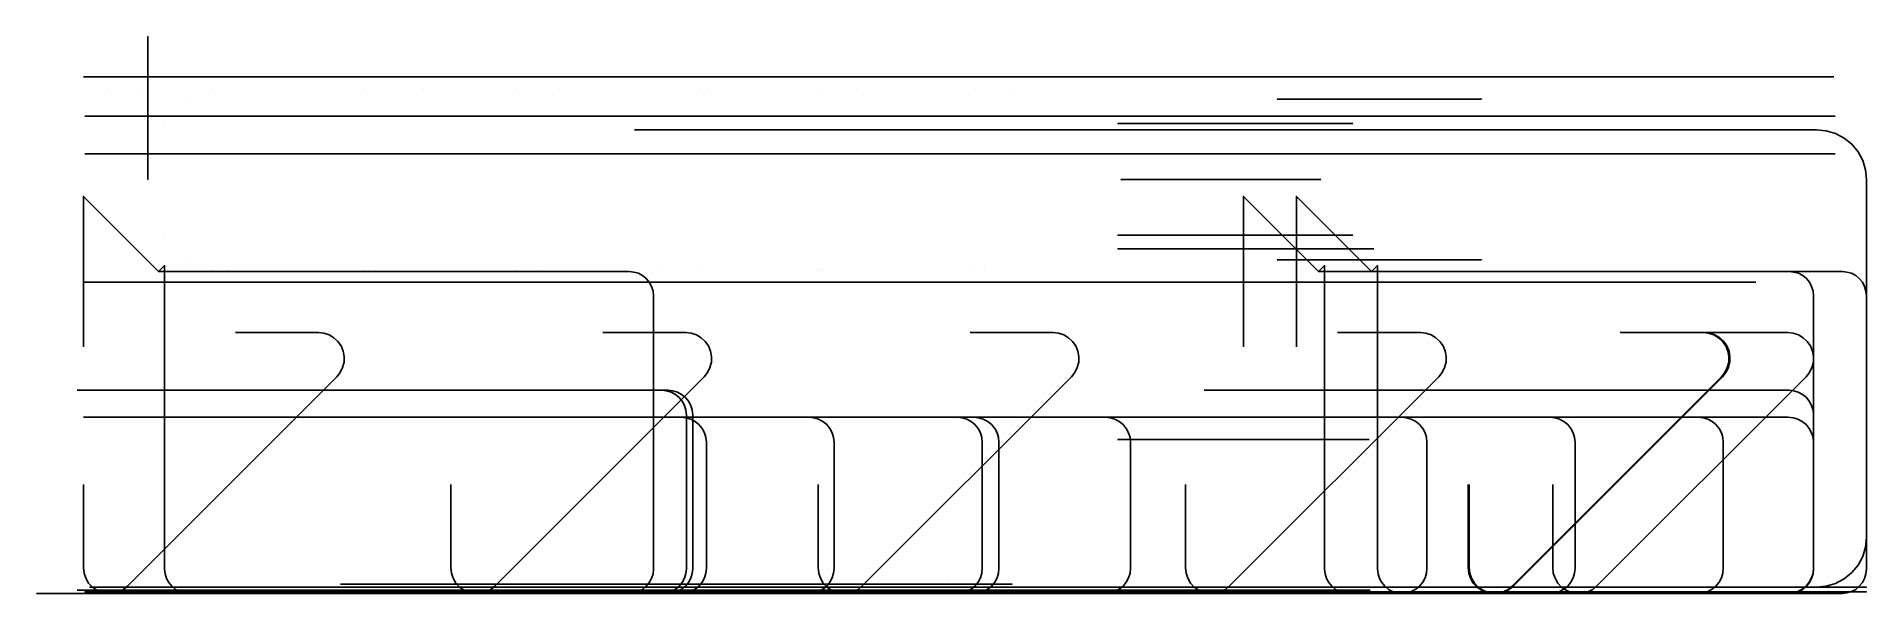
# Model space of a CAD drawing. Header units: metres. Extents: x 4 to 1180, y 34 to 392.
import ezdxf

# ---------------------------------------------------------------- set-up
doc = ezdxf.new("R2010")
doc.units = ezdxf.units.M
for name, color, linetype in [('RBAR-T10-F', 2, 'Continuous'), ('RBAR-T10-L', 2, 'Continuous'), ('RBAR-T12-G', 3, 'Continuous'), ('RBAR-T16-H', 4, 'Continuous'), ('RBAR-T16-I', 4, 'Continuous'), ('RBAR-T16-I1', 4, 'Continuous'), ('RBAR-T16-I2', 4, 'Continuous'), ('RBAR-T16-M', 4, 'Continuous'), ('RBAR-T16-M1', 4, 'Continuous'), ('RBAR-T16-M2', 4, 'Continuous'), ('RBAR-T16-M3', 4, 'Continuous'), ('RBAR-T20-J', 5, 'Continuous'), ('RBAR-T20-N', 5, 'Continuous'), ('RBAR-T20-N1', 5, 'Continuous'), ('RBAR-T25-K', 6, 'Continuous'), ('RBAR-T8-A', 1, 'Continuous'), ('RBAR-T8-A1', 1, 'Continuous'), ('RBAR-T8-A2', 1, 'Continuous'), ('RBAR-T8-A3', 1, 'Continuous'), ('RBAR-T8-A4', 1, 'Continuous'), ('RBAR-T8-A5', 1, 'Continuous'), ('RBAR-T8-A6', 1, 'Continuous'), ('RBAR-T8-B', 1, 'Continuous'), ('RBAR-T8-B1', 1, 'Continuous'), ('RBAR-T8-B2', 1, 'Continuous'), ('RBAR-T8-C', 1, 'Continuous'), ('RBAR-T8-D', 1, 'Continuous'), ('RBAR-T8-E', 1, 'Continuous')]:
    doc.layers.add(name, color=color, linetype=linetype)

msp = doc.modelspace()

# ---------------------------------------------------------------- linework, layer by layer
at = {"layer": 'RBAR-T10-F'}
for points in [[(35, 340.6, 0), (1160, 340.6, 0)], [(35, 316.5, 0), (1160, 316.5, 0)]]:
    msp.add_polyline3d(points, dxfattribs=at)
at = {"layer": 'RBAR-T10-L'}
for points in [[(427.7, 35, 268.5), (641.5, 35, 268.5), (645.4, 35, 268.1), (649.1, 35, 266.9), (652.6, 35, 265.1), (655.6, 35, 262.6), (658.1, 35, 259.6), (659.9, 35, 256.2), (661, 35, 252.5), (661.4, 35, 248.6), (661.4, 35, 19.9), (661, 35, 16), (659.9, 35, 12.3), (658.1, 35, 8.8), (655.6, 35, 5.8), (652.6, 35, 3.4), (649.1, 35, 1.5), (645.4, 35, 0.4), (641.5, 35, 0), (54.9, 35, 0), (51, 35, 0.4), (47.3, 35, 1.5), (43.8, 35, 3.4), (40.8, 35, 5.8), (38.4, 35, 8.8), (36.5, 35, 12.3), (35.4, 35, 16), (35, 35, 19.9), (35, 35, 228.7), (35.4, 35, 232.6), (36.5, 35, 236.3), (38.4, 35, 239.7), (40.8, 35, 242.8), (43.8, 35, 245.2), (47.3, 35, 247.1), (51, 35, 248.2), (54.9, 35, 248.6), (517.2, 35, 248.6)], [(427.7, 35, 268.5), (641.5, 35, 268.5), (645.4, 35, 268.1), (649.1, 35, 266.9), (652.6, 35, 265.1), (655.6, 35, 262.6), (658.1, 35, 259.6), (659.9, 35, 256.2), (661, 35, 252.5), (661.4, 35, 248.6), (661.4, 35, 19.9), (661, 35, 16), (659.9, 35, 12.3), (658.1, 35, 8.8), (655.6, 35, 5.8), (652.6, 35, 3.4), (649.1, 35, 1.5), (645.4, 35, 0.4), (641.5, 35, 0), (54.9, 35, 0), (51, 35, 0.4), (47.3, 35, 1.5), (43.8, 35, 3.4), (40.8, 35, 5.8), (38.4, 35, 8.8), (36.5, 35, 12.3), (35.4, 35, 16), (35, 35, 19.9), (35, 35, 228.7), (35.4, 35, 232.6), (36.5, 35, 236.3), (38.4, 35, 239.7), (40.8, 35, 242.8), (43.8, 35, 245.2), (47.3, 35, 247.1), (51, 35, 248.2), (54.9, 35, 248.6), (517.2, 35, 248.6)], [(427.7, 35, 268.5), (641.5, 35, 268.5), (645.4, 35, 268.1), (649.1, 35, 266.9), (652.6, 35, 265.1), (655.6, 35, 262.6), (658.1, 35, 259.6), (659.9, 35, 256.2), (661, 35, 252.5), (661.4, 35, 248.6), (661.4, 35, 19.9), (661, 35, 16), (659.9, 35, 12.3), (658.1, 35, 8.8), (655.6, 35, 5.8), (652.6, 35, 3.4), (649.1, 35, 1.5), (645.4, 35, 0.4), (641.5, 35, 0), (54.9, 35, 0), (51, 35, 0.4), (47.3, 35, 1.5), (43.8, 35, 3.4), (40.8, 35, 5.8), (38.4, 35, 8.8), (36.5, 35, 12.3), (35.4, 35, 16), (35, 35, 19.9), (35, 35, 228.7), (35.4, 35, 232.6), (36.5, 35, 236.3), (38.4, 35, 239.7), (40.8, 35, 242.8), (43.8, 35, 245.2), (47.3, 35, 247.1), (51, 35, 248.2), (54.9, 35, 248.6), (517.2, 35, 248.6)], [(946.3, 35, 268.5), (1160.1, 35, 268.5), (1164, 35, 268.1), (1167.7, 35, 266.9), (1171.2, 35, 265.1), (1174.2, 35, 262.6), (1176.6, 35, 259.6), (1178.5, 35, 256.2), (1179.6, 35, 252.5), (1180, 35, 248.6), (1180, 35, 19.9), (1179.6, 35, 16), (1178.5, 35, 12.3), (1176.6, 35, 8.8), (1174.2, 35, 5.8), (1171.2, 35, 3.4), (1167.7, 35, 1.5), (1164, 35, 0.4), (1160.1, 35, 0), (573.5, 35, 0), (569.6, 35, 0.4), (565.9, 35, 1.5), (562.4, 35, 3.4), (559.4, 35, 5.8), (556.9, 35, 8.8), (555.1, 35, 12.3), (554, 35, 16), (553.6, 35, 19.9), (553.6, 35, 228.7), (554, 35, 232.6), (555.1, 35, 236.3), (556.9, 35, 239.7), (559.4, 35, 242.8), (562.4, 35, 245.2), (565.9, 35, 247.1), (569.6, 35, 248.2), (573.5, 35, 248.6), (1035.8, 35, 248.6)], [(946.3, 35, 268.5), (1160.1, 35, 268.5), (1164, 35, 268.1), (1167.7, 35, 266.9), (1171.2, 35, 265.1), (1174.2, 35, 262.6), (1176.6, 35, 259.6), (1178.5, 35, 256.2), (1179.6, 35, 252.5), (1180, 35, 248.6), (1180, 35, 19.9), (1179.6, 35, 16), (1178.5, 35, 12.3), (1176.6, 35, 8.8), (1174.2, 35, 5.8), (1171.2, 35, 3.4), (1167.7, 35, 1.5), (1164, 35, 0.4), (1160.1, 35, 0), (573.5, 35, 0), (569.6, 35, 0.4), (565.9, 35, 1.5), (562.4, 35, 3.4), (559.4, 35, 5.8), (556.9, 35, 8.8), (555.1, 35, 12.3), (554, 35, 16), (553.6, 35, 19.9), (553.6, 35, 228.7), (554, 35, 232.6), (555.1, 35, 236.3), (556.9, 35, 239.7), (559.4, 35, 242.8), (562.4, 35, 245.2), (565.9, 35, 247.1), (569.6, 35, 248.2), (573.5, 35, 248.6), (1035.8, 35, 248.6)]]:
    msp.add_polyline3d(points, dxfattribs=at)
at = {"layer": 'RBAR-T12-G'}
for points in [[(30, 36, 0), (855, 36, 0)], [(36, 36, 0), (861, 36, 0)]]:
    msp.add_polyline3d(points, dxfattribs=at)
at = {"layer": 'RBAR-T16-H'}
for points in [[(100, 351.7, 38), (100, 351.7, 5038)], [(86.2, 335.9, 38), (86.2, 335.9, 5038)], [(86.2, 264.1, 38), (86.2, 264.1, 5038)], [(100, 248.3, 38), (100, 248.3, 5038)]]:
    msp.add_polyline3d(points, dxfattribs=at)
at = {"layer": 'RBAR-T16-I'}
for points in [[(383.6, 38, 0), (1147.8, 38, 0), (1154.1, 38, 0.6), (1160.1, 38, 2.4), (1165.7, 38, 5.4), (1170.6, 38, 9.4), (1174.6, 38, 14.3), (1177.6, 38, 19.9), (1179.4, 38, 25.9), (1180, 38, 32.2), (1180, 38, 152.8), (1179.4, 38, 159.1), (1177.6, 38, 165.2), (1174.6, 38, 170.7), (1170.6, 38, 175.6), (1165.7, 38, 179.6), (1160.1, 38, 182.6), (1154.1, 38, 184.4), (1147.8, 38, 185), (383.6, 38, 185)], [(383.6, 38, 0), (1147.8, 38, 0), (1154.1, 38, 0.6), (1160.1, 38, 2.4), (1165.7, 38, 5.4), (1170.6, 38, 9.4), (1174.6, 38, 14.3), (1177.6, 38, 19.9), (1179.4, 38, 25.9), (1180, 38, 32.2), (1180, 38, 152.8), (1179.4, 38, 159.1), (1177.6, 38, 165.2), (1174.6, 38, 170.7), (1170.6, 38, 175.6), (1165.7, 38, 179.6), (1160.1, 38, 182.6), (1154.1, 38, 184.4), (1147.8, 38, 185), (383.6, 38, 185)], [(383.6, 38, 80.2), (1147.8, 38, 80.2), (1154.1, 38, 80.8), (1160.1, 38, 82.7), (1165.7, 38, 85.6), (1170.6, 38, 89.6), (1174.6, 38, 94.5), (1177.6, 38, 100.1), (1179.4, 38, 106.1), (1180, 38, 112.4), (1180, 38, 233.1), (1179.4, 38, 239.3), (1177.6, 38, 245.4), (1174.6, 38, 250.9), (1170.6, 38, 255.8), (1165.7, 38, 259.8), (1160.1, 38, 262.8), (1154.1, 38, 264.6), (1147.8, 38, 265.2), (383.6, 38, 265.2)]]:
    msp.add_polyline3d(points, dxfattribs=at)
at = {"layer": 'RBAR-T16-I1'}
msp.add_polyline3d([(388.2, 38, 0), (1148, 38, 0), (1154.2, 38.6, 0), (1160.2, 40.4, 0), (1165.8, 43.4, 0), (1170.6, 47.4, 0), (1174.6, 52.2, 0), (1177.6, 57.8, 0), (1179.4, 63.8, 0), (1180, 70, 0), (1180, 299.9, 0), (1179.4, 306.2, 0), (1177.6, 312.2, 0), (1174.6, 317.7, 0), (1170.6, 322.6, 0), (1165.8, 326.5, 0), (1160.2, 329.5, 0), (1154.2, 331.3, 0), (1148, 331.9, 0), (388.2, 331.9, 0)], dxfattribs=at)
msp.add_polyline3d([(388.2, 38, 0), (1148, 38, 0), (1154.2, 38.6, 0), (1160.2, 40.4, 0), (1165.8, 43.4, 0), (1170.6, 47.4, 0), (1174.6, 52.2, 0), (1177.6, 57.8, 0), (1179.4, 63.8, 0), (1180, 70, 0), (1180, 299.9, 0), (1179.4, 306.2, 0), (1177.6, 312.2, 0), (1174.6, 317.7, 0), (1170.6, 322.6, 0), (1165.8, 326.5, 0), (1160.2, 329.5, 0), (1154.2, 331.3, 0), (1148, 331.9, 0), (388.2, 331.9, 0)], dxfattribs=at)
at = {"layer": 'RBAR-T16-I2'}
for points in [[(38, 38, 0), (797.9, 38, 0), (804.1, 38, 0.6), (810.1, 38, 2.4), (815.7, 38, 5.4), (820.5, 38, 9.4), (824.5, 38, 14.2), (827.4, 38, 19.8), (829.3, 38, 25.8), (829.9, 38, 32), (829.9, 38, 711.9), (829.3, 38, 718.1), (827.4, 38, 724.1), (824.5, 38, 729.7), (820.5, 38, 734.5), (815.7, 38, 738.5), (810.1, 38, 741.4), (804.1, 38, 743.3), (797.9, 38, 743.9), (38, 38, 743.9)], [(38, 38, 0), (797.9, 38, 0), (804.1, 38, 0.6), (810.1, 38, 2.4), (815.7, 38, 5.4), (820.5, 38, 9.4), (824.5, 38, 14.2), (827.4, 38, 19.8), (829.3, 38, 25.8), (829.9, 38, 32), (829.9, 38, 711.9), (829.3, 38, 718.1), (827.4, 38, 724.1), (824.5, 38, 729.7), (820.5, 38, 734.5), (815.7, 38, 738.5), (810.1, 38, 741.4), (804.1, 38, 743.3), (797.9, 38, 743.9), (38, 38, 743.9)], [(38, 38, 0), (797.9, 38, 0), (804.1, 38, 0.6), (810.1, 38, 2.4), (815.7, 38, 5.4), (820.5, 38, 9.4), (824.5, 38, 14.2), (827.4, 38, 19.8), (829.3, 38, 25.8), (829.9, 38, 32), (829.9, 38, 711.9), (829.3, 38, 718.1), (827.4, 38, 724.1), (824.5, 38, 729.7), (820.5, 38, 734.5), (815.7, 38, 738.5), (810.1, 38, 741.4), (804.1, 38, 743.3), (797.9, 38, 743.9), (38, 38, 743.9)], [(38, 38, 4351.1), (797.9, 38, 4351.1), (804.1, 38, 4351.7), (810.1, 38, 4353.6), (815.7, 38, 4356.5), (820.5, 38, 4360.5), (824.5, 38, 4365.3), (827.4, 38, 4370.9), (829.3, 38, 4376.9), (829.9, 38, 4383.1), (829.9, 38, 5063), (829.3, 38, 5069.2), (827.4, 38, 5075.2), (824.5, 38, 5080.8), (820.5, 38, 5085.6), (815.7, 38, 5089.6), (810.1, 38, 5092.6), (804.1, 38, 5094.4), (797.9, 38, 5095), (38, 38, 5095)]]:
    msp.add_polyline3d(points, dxfattribs=at)
at = {"layer": 'RBAR-T16-M'}
for points in [[(932.7, 351.7, 38), (932.7, 351.7, 967.4), (932.6, 351.7, 970.6), (932.1, 351.7, 973.9), (931.2, 351.7, 977), (802.8, 351.7, 1384.4), (802, 351.7, 1387.6), (801.5, 351.7, 1390.8), (801.3, 351.7, 1394.1), (801.3, 351.7, 4392.9)], [(932.7, 248.3, 38), (932.7, 248.3, 967.4), (932.6, 248.3, 970.6), (932.1, 248.3, 973.9), (931.2, 248.3, 977), (802.8, 248.3, 1384.4), (802, 248.3, 1387.6), (801.5, 248.3, 1390.8), (801.3, 248.3, 1394.1), (801.3, 248.3, 4392.9)]]:
    msp.add_polyline3d(points, dxfattribs=at)
at = {"layer": 'RBAR-T16-M1'}
for points in [[(849.9, 335.9, 38), (849.9, 335.9, 967.4), (849.7, 335.9, 970.6), (849.2, 335.9, 973.9), (848.4, 335.9, 977), (700.3, 335.9, 1446.7), (699.5, 335.9, 1449.9), (699, 335.9, 1453.1), (698.8, 335.9, 1456.4), (698.8, 335.9, 4389.9)], [(849.9, 264.1, 38), (849.9, 264.1, 967.4), (849.7, 264.1, 970.6), (849.2, 264.1, 973.9), (848.4, 264.1, 977), (700.3, 264.1, 1446.7), (699.5, 264.1, 1449.9), (699, 264.1, 1453.1), (698.8, 264.1, 1456.4), (698.8, 264.1, 4389.9)]]:
    msp.add_polyline3d(points, dxfattribs=at)
at = {"layer": 'RBAR-T16-M2'}
msp.add_polyline3d([(860.3, 132.8, 38), (860.3, 132.8, 966.3), (860.1, 132.8, 969.6), (859.6, 132.8, 972.8), (858.8, 132.8, 976), (700.3, 132.8, 1478.6), (699.5, 132.8, 1481.8), (699, 132.8, 1485), (698.8, 132.8, 1488.3), (698.8, 132.8, 4388.3)], dxfattribs=at)
at = {"layer": 'RBAR-T16-M3'}
msp.add_polyline3d([(863.3, 255.5, 38), (863.3, 255.5, 966.3), (863.1, 255.5, 969.6), (862.6, 255.5, 972.8), (861.8, 255.5, 976), (700.3, 255.5, 1488.2), (699.5, 255.5, 1491.3), (699, 255.5, 1494.6), (698.8, 255.5, 1497.8), (698.8, 255.5, 4387.8)], dxfattribs=at)
at = {"layer": 'RBAR-T20-J'}
msp.add_polyline3d([(199.3, 40, 1568.2), (560.7, 40, 1568.2), (574.4, 40, 1569.5), (587.6, 40, 1573.5), (599.7, 40, 1580), (610.4, 40, 1588.8), (619.1, 40, 1599.4), (625.6, 40, 1611.6), (629.6, 40, 1624.8), (630.9, 40, 1638.5), (630.9, 40, 2120.3), (629.6, 40, 2134), (625.6, 40, 2147.2), (619.1, 40, 2159.3), (610.4, 40, 2170), (599.7, 40, 2178.7), (587.6, 40, 2185.2), (574.4, 40, 2189.2), (560.7, 40, 2190.6), (199.3, 40, 2190.6)], dxfattribs=at)
at = {"layer": 'RBAR-T20-N'}
msp.add_polyline3d([(75.4, 391.8, -941.2), (75.4, 391.8, 3681.9), (75.4, 391.5, 3689), (75.4, 390.4, 3696.1), (75.4, 388.6, 3703), (75.4, 303.2, 3973.7), (75.4, 301.4, 3980.6), (75.4, 300.4, 3987.7), (75.4, 300, 3994.8), (75.4, 300, 5095)], dxfattribs=at)
at = {"layer": 'RBAR-T20-N1'}
msp.add_polyline3d([(829.3, 300, -960.6), (829.3, 300, 3561.1), (828.9, 300, 3568.2), (827.8, 300, 3575.3), (826, 300, 3582.2), (704.1, 300, 3969.1), (702.3, 300, 3976), (701.2, 300, 3983.1), (700.8, 300, 3990.2), (700.8, 300, 5095)], dxfattribs=at)
at = {"layer": 'RBAR-T25-K'}
for points in [[(590, 42.5, 42.5), (590, 42.5, 1892.5)], [(590, 42.5, 3202.5), (590, 42.5, 5052.5)], [(703.3, 42.5, 3185), (703.3, 42.5, 5035)], [(703.3, 42.5, 3185), (703.3, 42.5, 5035)]]:
    msp.add_polyline3d(points, dxfattribs=at)
at = {"layer": 'RBAR-T8-A'}
for points in [[(30, 34, 0), (805, 34, 0)], [(34, 34, 0), (809, 34, 0)], [(34, 34, 0), (809, 34, 0)], [(34, 34, 0), (809, 34, 0)], [(74, 34, 0), (849, 34, 0)]]:
    msp.add_polyline3d(points, dxfattribs=at)
at = {"layer": 'RBAR-T8-A1'}
for points in [[(30, 34, 0), (830, 34, 0)], [(30, 34, 0), (830, 34, 0)], [(34, 34, 0), (834, 34, 0)], [(34, 34, 0), (834, 34, 0)], [(34, 34, 0), (834, 34, 0)]]:
    msp.add_polyline3d(points, dxfattribs=at)
at = {"layer": 'RBAR-T8-A2'}
msp.add_polyline3d([(34, 234, 0), (1109, 234, 0)], dxfattribs=at)
msp.add_polyline3d([(34, 234, 0), (1109, 234, 0)], dxfattribs=at)
msp.add_polyline3d([(34, 234, 0), (1109, 234, 0)], dxfattribs=at)
msp.add_polyline3d([(34, 234, 0), (1109, 234, 0)], dxfattribs=at)
msp.add_polyline3d([(34, 234, 0), (1109, 234, 0)], dxfattribs=at)
msp.add_polyline3d([(34, 234, 0), (1109, 234, 0)], dxfattribs=at)
msp.add_polyline3d([(34, 234, 0), (1109, 234, 0)], dxfattribs=at)
msp.add_polyline3d([(34, 234, 0), (1109, 234, 0)], dxfattribs=at)
msp.add_polyline3d([(34, 234, 0), (1109, 234, 0)], dxfattribs=at)
msp.add_polyline3d([(34, 234, 0), (1109, 234, 0)], dxfattribs=at)
msp.add_polyline3d([(34, 234, 0), (1109, 234, 0)], dxfattribs=at)
msp.add_polyline3d([(34, 234, 0), (1109, 234, 0)], dxfattribs=at)
msp.add_polyline3d([(34, 234, 0), (1109, 234, 0)], dxfattribs=at)
msp.add_polyline3d([(34, 234, 0), (1109, 234, 0)], dxfattribs=at)
msp.add_polyline3d([(34, 234, 0), (1109, 234, 0)], dxfattribs=at)
msp.add_polyline3d([(34, 234, 0), (1109, 234, 0)], dxfattribs=at)
msp.add_polyline3d([(34, 234, 0), (1109, 234, 0)], dxfattribs=at)
msp.add_polyline3d([(34, 234, 0), (1109, 234, 0)], dxfattribs=at)
msp.add_polyline3d([(34, 234, 0), (1109, 234, 0)], dxfattribs=at)
msp.add_polyline3d([(34, 234, 0), (1109, 234, 0)], dxfattribs=at)
msp.add_polyline3d([(34, 234, 0), (1109, 234, 0)], dxfattribs=at)
msp.add_polyline3d([(34, 234, 0), (1109, 234, 0)], dxfattribs=at)
msp.add_polyline3d([(34, 234, 0), (1109, 234, 0)], dxfattribs=at)
msp.add_polyline3d([(34, 234, 0), (1109, 234, 0)], dxfattribs=at)
msp.add_polyline3d([(34, 234, 0), (1109, 234, 0)], dxfattribs=at)
msp.add_polyline3d([(34, 234, 0), (1109, 234, 0)], dxfattribs=at)
msp.add_polyline3d([(34, 234, 0), (1109, 234, 0)], dxfattribs=at)
msp.add_polyline3d([(34, 234, 0), (1109, 234, 0)], dxfattribs=at)
msp.add_polyline3d([(34, 234, 0), (1109, 234, 0)], dxfattribs=at)
msp.add_polyline3d([(34, 234, 0), (1109, 234, 0)], dxfattribs=at)
msp.add_polyline3d([(34, 234, 0), (1109, 234, 0)], dxfattribs=at)
at = {"layer": 'RBAR-T8-A3'}
msp.add_polyline3d([(34, 366, 0), (1159, 366, 0)], dxfattribs=at)
msp.add_polyline3d([(34, 366, 0), (1159, 366, 0)], dxfattribs=at)
msp.add_polyline3d([(34, 366, 0), (1159, 366, 0)], dxfattribs=at)
msp.add_polyline3d([(34, 366, 0), (1159, 366, 0)], dxfattribs=at)
msp.add_polyline3d([(34, 366, 0), (1159, 366, 0)], dxfattribs=at)
msp.add_polyline3d([(34, 366, 0), (1159, 366, 0)], dxfattribs=at)
msp.add_polyline3d([(34, 366, 0), (1159, 366, 0)], dxfattribs=at)
msp.add_polyline3d([(34, 366, 0), (1159, 366, 0)], dxfattribs=at)
msp.add_polyline3d([(34, 366, 0), (1159, 366, 0)], dxfattribs=at)
msp.add_polyline3d([(34, 366, 0), (1159, 366, 0)], dxfattribs=at)
msp.add_polyline3d([(34, 366, 0), (1159, 366, 0)], dxfattribs=at)
msp.add_polyline3d([(34, 366, 0), (1159, 366, 0)], dxfattribs=at)
msp.add_polyline3d([(34, 366, 0), (1159, 366, 0)], dxfattribs=at)
msp.add_polyline3d([(34, 366, 0), (1159, 366, 0)], dxfattribs=at)
msp.add_polyline3d([(34, 366, 0), (1159, 366, 0)], dxfattribs=at)
msp.add_polyline3d([(34, 366, 0), (1159, 366, 0)], dxfattribs=at)
msp.add_polyline3d([(34, 366, 0), (1159, 366, 0)], dxfattribs=at)
msp.add_polyline3d([(34, 366, 0), (1159, 366, 0)], dxfattribs=at)
msp.add_polyline3d([(34, 366, 0), (1159, 366, 0)], dxfattribs=at)
msp.add_polyline3d([(34, 366, 0), (1159, 366, 0)], dxfattribs=at)
msp.add_polyline3d([(34, 366, 0), (1159, 366, 0)], dxfattribs=at)
msp.add_polyline3d([(34, 366, 0), (1159, 366, 0)], dxfattribs=at)
msp.add_polyline3d([(34, 366, 0), (1159, 366, 0)], dxfattribs=at)
msp.add_polyline3d([(34, 366, 0), (1159, 366, 0)], dxfattribs=at)
msp.add_polyline3d([(34, 366, 0), (1159, 366, 0)], dxfattribs=at)
msp.add_polyline3d([(34, 366, 0), (1159, 366, 0)], dxfattribs=at)
msp.add_polyline3d([(34, 366, 0), (1159, 366, 0)], dxfattribs=at)
msp.add_polyline3d([(34, 366, 0), (1159, 366, 0)], dxfattribs=at)
msp.add_polyline3d([(34, 366, 0), (1159, 366, 0)], dxfattribs=at)
msp.add_polyline3d([(34, 366, 0), (1159, 366, 0)], dxfattribs=at)
msp.add_polyline3d([(34, 366, 0), (1159, 366, 0)], dxfattribs=at)
at = {"layer": 'RBAR-T8-A4'}
for points in [[(50, 358, 34), (50, 358, 4409)], [(69.4, 358, 34), (69.4, 358, 4409)], [(116.1, 358, 34), (116.1, 358, 4409)], [(214.2, 358, 34), (214.2, 358, 4409)], [(116.1, 242, 34), (116.1, 242, 4409)], [(127.2, 242, 34), (127.2, 242, 4409)], [(214.2, 242, 34), (214.2, 242, 4409)], [(222, 242, 34), (222, 242, 4409)]]:
    msp.add_polyline3d(points, dxfattribs=at)
at = {"layer": 'RBAR-T8-A5'}
for points in [[(252.7, 358, 34), (252.7, 358, 5034)], [(312.3, 358, 34), (312.3, 358, 5034)], [(339.1, 358, 34), (339.1, 358, 5034)], [(430.5, 358, 34), (430.5, 358, 5034)], [(435.4, 358, 34), (435.4, 358, 5034)], [(312.3, 242, 34), (312.3, 242, 5034)], [(328.7, 242, 34), (328.7, 242, 5034)], [(403.5, 242, 34), (403.5, 242, 5034)], [(430.5, 242, 34), (430.5, 242, 5034)]]:
    msp.add_polyline3d(points, dxfattribs=at)
at = {"layer": 'RBAR-T8-A6'}
for points in [[(508.6, 358, 34), (508.6, 358, 5084)], [(531.8, 358, 34), (531.8, 358, 5084)], [(606.7, 358, 34), (606.7, 358, 5084)], [(630, 358, 34), (630, 358, 5084)], [(506.5, 242, 34), (506.5, 242, 5084)], [(508.6, 242, 34), (508.6, 242, 5084)], [(606.7, 242, 34), (606.7, 242, 5084)], [(613.1, 242, 34), (613.1, 242, 5084)]]:
    msp.add_polyline3d(points, dxfattribs=at)
at = {"layer": 'RBAR-T8-B'}
for points in [[(34, 34, 0), (418.2, 34, 0), (421.3, 34.3, 0), (424.4, 35.2, 0), (427.2, 36.7, 0), (429.6, 38.7, 0), (431.6, 41.2, 0), (433.1, 44, 0), (434.1, 47, 0), (434.4, 50.2, 0), (434.4, 131.1, 0), (434.1, 134.2, 0), (433.1, 137.2, 0), (431.6, 140, 0), (429.6, 142.5, 0), (427.2, 144.5, 0), (424.4, 146, 0), (421.3, 146.9, 0), (418.2, 147.2, 0), (34, 147.2, 0)], [(34, 34, 0), (418.2, 34, 0), (421.3, 34.3, 0), (424.4, 35.2, 0), (427.2, 36.7, 0), (429.6, 38.7, 0), (431.6, 41.2, 0), (433.1, 44, 0), (434.1, 47, 0), (434.4, 50.2, 0), (434.4, 131.1, 0), (434.1, 134.2, 0), (433.1, 137.2, 0), (431.6, 140, 0), (429.6, 142.5, 0), (427.2, 144.5, 0), (424.4, 146, 0), (421.3, 146.9, 0), (418.2, 147.2, 0), (34, 147.2, 0)], [(34, 34, 0), (418.2, 34, 0), (421.3, 34.3, 0), (424.4, 35.2, 0), (427.2, 36.7, 0), (429.6, 38.7, 0), (431.6, 41.2, 0), (433.1, 44, 0), (434.1, 47, 0), (434.4, 50.2, 0), (434.4, 131.1, 0), (434.1, 134.2, 0), (433.1, 137.2, 0), (431.6, 140, 0), (429.6, 142.5, 0), (427.2, 144.5, 0), (424.4, 146, 0), (421.3, 146.9, 0), (418.2, 147.2, 0), (34, 147.2, 0)], [(34, 34, 0), (418.2, 34, 0), (421.3, 34.3, 0), (424.4, 35.2, 0), (427.2, 36.7, 0), (429.6, 38.7, 0), (431.6, 41.2, 0), (433.1, 44, 0), (434.1, 47, 0), (434.4, 50.2, 0), (434.4, 131.1, 0), (434.1, 134.2, 0), (433.1, 137.2, 0), (431.6, 140, 0), (429.6, 142.5, 0), (427.2, 144.5, 0), (424.4, 146, 0), (421.3, 146.9, 0), (418.2, 147.2, 0), (34, 147.2, 0)], [(116.1, 34, 0), (500.3, 34, 0), (503.5, 34.3, 0), (506.5, 35.2, 0), (509.3, 36.7, 0), (511.8, 38.7, 0), (513.8, 41.2, 0), (515.3, 44, 0), (516.2, 47, 0), (516.5, 50.2, 0), (516.5, 131.1, 0), (516.2, 134.2, 0), (515.3, 137.2, 0), (513.8, 140, 0), (511.8, 142.5, 0), (509.3, 144.5, 0), (506.5, 146, 0), (503.5, 146.9, 0), (500.3, 147.2, 0), (116.1, 147.2, 0)], [(211.4, 34, 4625), (595.6, 34, 4625), (598.7, 34.3, 4625), (601.8, 35.2, 4625), (604.6, 36.7, 4625), (607, 38.7, 4625), (609, 41.2, 4625), (610.5, 44, 4625), (611.4, 47, 4625), (611.7, 50.2, 4625), (611.7, 131.1, 4625), (611.4, 134.2, 4625), (610.5, 137.2, 4625), (609, 140, 4625), (607, 142.5, 4625), (604.6, 144.5, 4625), (601.8, 146, 4625), (598.7, 146.9, 4625), (595.6, 147.2, 4625), (211.4, 147.2, 4625)], [(222, 34, 74), (606.2, 34, 74), (609.4, 34.3, 74), (612.4, 35.2, 74), (615.2, 36.7, 74), (617.7, 38.7, 74), (619.7, 41.2, 74), (621.2, 44, 74), (622.1, 47, 74), (622.4, 50.2, 74), (622.4, 131.1, 74), (622.1, 134.2, 74), (621.2, 137.2, 74), (619.7, 140, 74), (617.7, 142.5, 74), (615.2, 144.5, 74), (612.4, 146, 74), (609.4, 146.9, 74), (606.2, 147.2, 74), (222, 147.2, 74)], [(306.6, 34, 0), (690.8, 34, 0), (694, 34.3, 0), (697, 35.2, 0), (699.8, 36.7, 0), (702.3, 38.7, 0), (704.3, 41.2, 0), (705.8, 44, 0), (706.7, 47, 0), (707, 50.2, 0), (707, 131.1, 0), (706.7, 134.2, 0), (705.8, 137.2, 0), (704.3, 140, 0), (702.3, 142.5, 0), (699.8, 144.5, 0), (697, 146, 0), (694, 146.9, 0), (690.8, 147.2, 0), (306.6, 147.2, 0)], [(497.1, 34, 0), (881.3, 34, 0), (884.5, 34.3, 0), (887.5, 35.2, 0), (890.3, 36.7, 0), (892.8, 38.7, 0), (894.8, 41.2, 0), (896.3, 44, 0), (897.2, 47, 0), (897.5, 50.2, 0), (897.5, 131.1, 0), (897.2, 134.2, 0), (896.3, 137.2, 0), (894.8, 140, 0), (892.8, 142.5, 0), (890.3, 144.5, 0), (887.5, 146, 0), (884.5, 146.9, 0), (881.3, 147.2, 0), (497.1, 147.2, 0)], [(592.4, 34, 0), (976.6, 34, 0), (979.7, 34.3, 0), (982.8, 35.2, 0), (985.6, 36.7, 0), (988, 38.7, 0), (990, 41.2, 0), (991.5, 44, 0), (992.4, 47, 0), (992.8, 50.2, 0), (992.8, 131.1, 0), (992.4, 134.2, 0), (991.5, 137.2, 0), (990, 140, 0), (988, 142.5, 0), (985.6, 144.5, 0), (982.8, 146, 0), (979.7, 146.9, 0), (976.6, 147.2, 0), (592.4, 147.2, 0)], [(687.6, 34, 0), (1071.8, 34, 0), (1075, 34.3, 0), (1078, 35.2, 0), (1080.8, 36.7, 0), (1083.3, 38.7, 0), (1085.3, 41.2, 0), (1086.8, 44, 0), (1087.7, 47, 0), (1088, 50.2, 0), (1088, 131.1, 0), (1087.7, 134.2, 0), (1086.8, 137.2, 0), (1085.3, 140, 0), (1083.3, 142.5, 0), (1080.8, 144.5, 0), (1078, 146, 0), (1075, 146.9, 0), (1071.8, 147.2, 0), (687.6, 147.2, 0)], [(745.6, 34, 0), (1129.8, 34, 0), (1133, 34.3, 0), (1136, 35.2, 0), (1138.8, 36.7, 0), (1141.3, 38.7, 0), (1143.3, 41.2, 0), (1144.8, 44, 0), (1145.7, 47, 0), (1146, 50.2, 0), (1146, 131.1, 0), (1145.7, 134.2, 0), (1144.8, 137.2, 0), (1143.3, 140, 0), (1141.3, 142.5, 0), (1138.8, 144.5, 0), (1136, 146, 0), (1133, 146.9, 0), (1129.8, 147.2, 0), (745.6, 147.2, 0)], [(745.6, 34, 0), (1129.8, 34, 0), (1133, 34.3, 0), (1136, 35.2, 0), (1138.8, 36.7, 0), (1141.3, 38.7, 0), (1143.3, 41.2, 0), (1144.8, 44, 0), (1145.7, 47, 0), (1146, 50.2, 0), (1146, 131.1, 0), (1145.7, 134.2, 0), (1144.8, 137.2, 0), (1143.3, 140, 0), (1141.3, 142.5, 0), (1138.8, 144.5, 0), (1136, 146, 0), (1133, 146.9, 0), (1129.8, 147.2, 0), (745.6, 147.2, 0)], [(745.6, 34, 0), (1129.8, 34, 0), (1133, 34.3, 0), (1136, 35.2, 0), (1138.8, 36.7, 0), (1141.3, 38.7, 0), (1143.3, 41.2, 0), (1144.8, 44, 0), (1145.7, 47, 0), (1146, 50.2, 0), (1146, 131.1, 0), (1145.7, 134.2, 0), (1144.8, 137.2, 0), (1143.3, 140, 0), (1141.3, 142.5, 0), (1138.8, 144.5, 0), (1136, 146, 0), (1133, 146.9, 0), (1129.8, 147.2, 0), (745.6, 147.2, 0)], [(745.6, 34, 0), (1129.8, 34, 0), (1133, 34.3, 0), (1136, 35.2, 0), (1138.8, 36.7, 0), (1141.3, 38.7, 0), (1143.3, 41.2, 0), (1144.8, 44, 0), (1145.7, 47, 0), (1146, 50.2, 0), (1146, 131.1, 0), (1145.7, 134.2, 0), (1144.8, 137.2, 0), (1143.3, 140, 0), (1141.3, 142.5, 0), (1138.8, 144.5, 0), (1136, 146, 0), (1133, 146.9, 0), (1129.8, 147.2, 0), (745.6, 147.2, 0)], [(745.6, 34, 0), (1129.8, 34, 0), (1133, 34.3, 0), (1136, 35.2, 0), (1138.8, 36.7, 0), (1141.3, 38.7, 0), (1143.3, 41.2, 0), (1144.8, 44, 0), (1145.7, 47, 0), (1146, 50.2, 0), (1146, 131.1, 0), (1145.7, 134.2, 0), (1144.8, 137.2, 0), (1143.3, 140, 0), (1141.3, 142.5, 0), (1138.8, 144.5, 0), (1136, 146, 0), (1133, 146.9, 0), (1129.8, 147.2, 0), (745.6, 147.2, 0)]]:
    msp.add_polyline3d(points, dxfattribs=at)
at = {"layer": 'RBAR-T8-B1'}
for points in [[(30, 34, 0), (405.7, 34, 0), (408.8, 34.3, 0), (411.8, 35.2, 0), (414.5, 36.7, 0), (416.9, 38.6, 0), (418.9, 41, 0), (420.4, 43.8, 0), (421.3, 46.7, 0), (421.6, 49.8, 0), (421.6, 148.7, 0), (421.3, 151.8, 0), (420.4, 154.8, 0), (418.9, 157.5, 0), (416.9, 159.9, 0), (414.5, 161.9, 0), (411.8, 163.3, 0), (408.8, 164.2, 0), (405.7, 164.5, 0), (30, 164.5, 0)], [(30, 34, 0), (405.7, 34, 0), (408.8, 34.3, 0), (411.8, 35.2, 0), (414.5, 36.7, 0), (416.9, 38.6, 0), (418.9, 41, 0), (420.4, 43.8, 0), (421.3, 46.7, 0), (421.6, 49.8, 0), (421.6, 148.7, 0), (421.3, 151.8, 0), (420.4, 154.8, 0), (418.9, 157.5, 0), (416.9, 159.9, 0), (414.5, 161.9, 0), (411.8, 163.3, 0), (408.8, 164.2, 0), (405.7, 164.5, 0), (30, 164.5, 0)], [(34, 34, 0), (409.7, 34, 0), (412.8, 34.3, 0), (415.8, 35.2, 0), (418.5, 36.7, 0), (420.9, 38.6, 0), (422.9, 41, 0), (424.4, 43.8, 0), (425.3, 46.7, 0), (425.6, 49.8, 0), (425.6, 148.7, 0), (425.3, 151.8, 0), (424.4, 154.8, 0), (422.9, 157.5, 0), (420.9, 159.9, 0), (418.5, 161.9, 0), (415.8, 163.3, 0), (412.8, 164.2, 0), (409.7, 164.5, 0), (34, 164.5, 0)], [(34, 34, 0), (409.7, 34, 0), (412.8, 34.3, 0), (415.8, 35.2, 0), (418.5, 36.7, 0), (420.9, 38.6, 0), (422.9, 41, 0), (424.4, 43.8, 0), (425.3, 46.7, 0), (425.6, 49.8, 0), (425.6, 148.7, 0), (425.3, 151.8, 0), (424.4, 154.8, 0), (422.9, 157.5, 0), (420.9, 159.9, 0), (418.5, 161.9, 0), (415.8, 163.3, 0), (412.8, 164.2, 0), (409.7, 164.5, 0), (34, 164.5, 0)], [(34, 34, 0), (409.7, 34, 0), (412.8, 34.3, 0), (415.8, 35.2, 0), (418.5, 36.7, 0), (420.9, 38.6, 0), (422.9, 41, 0), (424.4, 43.8, 0), (425.3, 46.7, 0), (425.6, 49.8, 0), (425.6, 148.7, 0), (425.3, 151.8, 0), (424.4, 154.8, 0), (422.9, 157.5, 0), (420.9, 159.9, 0), (418.5, 161.9, 0), (415.8, 163.3, 0), (412.8, 164.2, 0), (409.7, 164.5, 0), (34, 164.5, 0)], [(34, 34, 0), (409.7, 34, 0), (412.8, 34.3, 0), (415.8, 35.2, 0), (418.5, 36.7, 0), (420.9, 38.6, 0), (422.9, 41, 0), (424.4, 43.8, 0), (425.3, 46.7, 0), (425.6, 49.8, 0), (425.6, 148.7, 0), (425.3, 151.8, 0), (424.4, 154.8, 0), (422.9, 157.5, 0), (420.9, 159.9, 0), (418.5, 161.9, 0), (415.8, 163.3, 0), (412.8, 164.2, 0), (409.7, 164.5, 0), (34, 164.5, 0)], [(34, 34, 0), (409.7, 34, 0), (412.8, 34.3, 0), (415.8, 35.2, 0), (418.5, 36.7, 0), (420.9, 38.6, 0), (422.9, 41, 0), (424.4, 43.8, 0), (425.3, 46.7, 0), (425.6, 49.8, 0), (425.6, 148.7, 0), (425.3, 151.8, 0), (424.4, 154.8, 0), (422.9, 157.5, 0), (420.9, 159.9, 0), (418.5, 161.9, 0), (415.8, 163.3, 0), (412.8, 164.2, 0), (409.7, 164.5, 0), (34, 164.5, 0)], [(34, 34, 0), (409.7, 34, 0), (412.8, 34.3, 0), (415.8, 35.2, 0), (418.5, 36.7, 0), (420.9, 38.6, 0), (422.9, 41, 0), (424.4, 43.8, 0), (425.3, 46.7, 0), (425.6, 49.8, 0), (425.6, 148.7, 0), (425.3, 151.8, 0), (424.4, 154.8, 0), (422.9, 157.5, 0), (420.9, 159.9, 0), (418.5, 161.9, 0), (415.8, 163.3, 0), (412.8, 164.2, 0), (409.7, 164.5, 0), (34, 164.5, 0)], [(34, 34, 0), (409.7, 34, 0), (412.8, 34.3, 0), (415.8, 35.2, 0), (418.5, 36.7, 0), (420.9, 38.6, 0), (422.9, 41, 0), (424.4, 43.8, 0), (425.3, 46.7, 0), (425.6, 49.8, 0), (425.6, 148.7, 0), (425.3, 151.8, 0), (424.4, 154.8, 0), (422.9, 157.5, 0), (420.9, 159.9, 0), (418.5, 161.9, 0), (415.8, 163.3, 0), (412.8, 164.2, 0), (409.7, 164.5, 0), (34, 164.5, 0)], [(34, 34, 0), (409.7, 34, 0), (412.8, 34.3, 0), (415.8, 35.2, 0), (418.5, 36.7, 0), (420.9, 38.6, 0), (422.9, 41, 0), (424.4, 43.8, 0), (425.3, 46.7, 0), (425.6, 49.8, 0), (425.6, 148.7, 0), (425.3, 151.8, 0), (424.4, 154.8, 0), (422.9, 157.5, 0), (420.9, 159.9, 0), (418.5, 161.9, 0), (415.8, 163.3, 0), (412.8, 164.2, 0), (409.7, 164.5, 0), (34, 164.5, 0)], [(34, 34, 0), (409.7, 34, 0), (412.8, 34.3, 0), (415.8, 35.2, 0), (418.5, 36.7, 0), (420.9, 38.6, 0), (422.9, 41, 0), (424.4, 43.8, 0), (425.3, 46.7, 0), (425.6, 49.8, 0), (425.6, 148.7, 0), (425.3, 151.8, 0), (424.4, 154.8, 0), (422.9, 157.5, 0), (420.9, 159.9, 0), (418.5, 161.9, 0), (415.8, 163.3, 0), (412.8, 164.2, 0), (409.7, 164.5, 0), (34, 164.5, 0)], [(34, 34, 0), (409.7, 34, 0), (412.8, 34.3, 0), (415.8, 35.2, 0), (418.5, 36.7, 0), (420.9, 38.6, 0), (422.9, 41, 0), (424.4, 43.8, 0), (425.3, 46.7, 0), (425.6, 49.8, 0), (425.6, 148.7, 0), (425.3, 151.8, 0), (424.4, 154.8, 0), (422.9, 157.5, 0), (420.9, 159.9, 0), (418.5, 161.9, 0), (415.8, 163.3, 0), (412.8, 164.2, 0), (409.7, 164.5, 0), (34, 164.5, 0)], [(34, 34, 0), (409.7, 34, 0), (412.8, 34.3, 0), (415.8, 35.2, 0), (418.5, 36.7, 0), (420.9, 38.6, 0), (422.9, 41, 0), (424.4, 43.8, 0), (425.3, 46.7, 0), (425.6, 49.8, 0), (425.6, 148.7, 0), (425.3, 151.8, 0), (424.4, 154.8, 0), (422.9, 157.5, 0), (420.9, 159.9, 0), (418.5, 161.9, 0), (415.8, 163.3, 0), (412.8, 164.2, 0), (409.7, 164.5, 0), (34, 164.5, 0)], [(34, 34, 0), (409.7, 34, 0), (412.8, 34.3, 0), (415.8, 35.2, 0), (418.5, 36.7, 0), (420.9, 38.6, 0), (422.9, 41, 0), (424.4, 43.8, 0), (425.3, 46.7, 0), (425.6, 49.8, 0), (425.6, 148.7, 0), (425.3, 151.8, 0), (424.4, 154.8, 0), (422.9, 157.5, 0), (420.9, 159.9, 0), (418.5, 161.9, 0), (415.8, 163.3, 0), (412.8, 164.2, 0), (409.7, 164.5, 0), (34, 164.5, 0)], [(34, 34, 0), (409.7, 34, 0), (412.8, 34.3, 0), (415.8, 35.2, 0), (418.5, 36.7, 0), (420.9, 38.6, 0), (422.9, 41, 0), (424.4, 43.8, 0), (425.3, 46.7, 0), (425.6, 49.8, 0), (425.6, 148.7, 0), (425.3, 151.8, 0), (424.4, 154.8, 0), (422.9, 157.5, 0), (420.9, 159.9, 0), (418.5, 161.9, 0), (415.8, 163.3, 0), (412.8, 164.2, 0), (409.7, 164.5, 0), (34, 164.5, 0)], [(34, 34, 0), (409.7, 34, 0), (412.8, 34.3, 0), (415.8, 35.2, 0), (418.5, 36.7, 0), (420.9, 38.6, 0), (422.9, 41, 0), (424.4, 43.8, 0), (425.3, 46.7, 0), (425.6, 49.8, 0), (425.6, 148.7, 0), (425.3, 151.8, 0), (424.4, 154.8, 0), (422.9, 157.5, 0), (420.9, 159.9, 0), (418.5, 161.9, 0), (415.8, 163.3, 0), (412.8, 164.2, 0), (409.7, 164.5, 0), (34, 164.5, 0)], [(34, 34, 0), (409.7, 34, 0), (412.8, 34.3, 0), (415.8, 35.2, 0), (418.5, 36.7, 0), (420.9, 38.6, 0), (422.9, 41, 0), (424.4, 43.8, 0), (425.3, 46.7, 0), (425.6, 49.8, 0), (425.6, 148.7, 0), (425.3, 151.8, 0), (424.4, 154.8, 0), (422.9, 157.5, 0), (420.9, 159.9, 0), (418.5, 161.9, 0), (415.8, 163.3, 0), (412.8, 164.2, 0), (409.7, 164.5, 0), (34, 164.5, 0)], [(34, 34, 0), (409.7, 34, 0), (412.8, 34.3, 0), (415.8, 35.2, 0), (418.5, 36.7, 0), (420.9, 38.6, 0), (422.9, 41, 0), (424.4, 43.8, 0), (425.3, 46.7, 0), (425.6, 49.8, 0), (425.6, 148.7, 0), (425.3, 151.8, 0), (424.4, 154.8, 0), (422.9, 157.5, 0), (420.9, 159.9, 0), (418.5, 161.9, 0), (415.8, 163.3, 0), (412.8, 164.2, 0), (409.7, 164.5, 0), (34, 164.5, 0)], [(34, 34, 0), (409.7, 34, 0), (412.8, 34.3, 0), (415.8, 35.2, 0), (418.5, 36.7, 0), (420.9, 38.6, 0), (422.9, 41, 0), (424.4, 43.8, 0), (425.3, 46.7, 0), (425.6, 49.8, 0), (425.6, 148.7, 0), (425.3, 151.8, 0), (424.4, 154.8, 0), (422.9, 157.5, 0), (420.9, 159.9, 0), (418.5, 161.9, 0), (415.8, 163.3, 0), (412.8, 164.2, 0), (409.7, 164.5, 0), (34, 164.5, 0)], [(34, 34, 0), (409.7, 34, 0), (412.8, 34.3, 0), (415.8, 35.2, 0), (418.5, 36.7, 0), (420.9, 38.6, 0), (422.9, 41, 0), (424.4, 43.8, 0), (425.3, 46.7, 0), (425.6, 49.8, 0), (425.6, 148.7, 0), (425.3, 151.8, 0), (424.4, 154.8, 0), (422.9, 157.5, 0), (420.9, 159.9, 0), (418.5, 161.9, 0), (415.8, 163.3, 0), (412.8, 164.2, 0), (409.7, 164.5, 0), (34, 164.5, 0)], [(34, 34, 0), (409.7, 34, 0), (412.8, 34.3, 0), (415.8, 35.2, 0), (418.5, 36.7, 0), (420.9, 38.6, 0), (422.9, 41, 0), (424.4, 43.8, 0), (425.3, 46.7, 0), (425.6, 49.8, 0), (425.6, 148.7, 0), (425.3, 151.8, 0), (424.4, 154.8, 0), (422.9, 157.5, 0), (420.9, 159.9, 0), (418.5, 161.9, 0), (415.8, 163.3, 0), (412.8, 164.2, 0), (409.7, 164.5, 0), (34, 164.5, 0)], [(34, 34, 0), (409.7, 34, 0), (412.8, 34.3, 0), (415.8, 35.2, 0), (418.5, 36.7, 0), (420.9, 38.6, 0), (422.9, 41, 0), (424.4, 43.8, 0), (425.3, 46.7, 0), (425.6, 49.8, 0), (425.6, 148.7, 0), (425.3, 151.8, 0), (424.4, 154.8, 0), (422.9, 157.5, 0), (420.9, 159.9, 0), (418.5, 161.9, 0), (415.8, 163.3, 0), (412.8, 164.2, 0), (409.7, 164.5, 0), (34, 164.5, 0)], [(34, 34, 0), (409.7, 34, 0), (412.8, 34.3, 0), (415.8, 35.2, 0), (418.5, 36.7, 0), (420.9, 38.6, 0), (422.9, 41, 0), (424.4, 43.8, 0), (425.3, 46.7, 0), (425.6, 49.8, 0), (425.6, 148.7, 0), (425.3, 151.8, 0), (424.4, 154.8, 0), (422.9, 157.5, 0), (420.9, 159.9, 0), (418.5, 161.9, 0), (415.8, 163.3, 0), (412.8, 164.2, 0), (409.7, 164.5, 0), (34, 164.5, 0)], [(34, 34, 0), (409.7, 34, 0), (412.8, 34.3, 0), (415.8, 35.2, 0), (418.5, 36.7, 0), (420.9, 38.6, 0), (422.9, 41, 0), (424.4, 43.8, 0), (425.3, 46.7, 0), (425.6, 49.8, 0), (425.6, 148.7, 0), (425.3, 151.8, 0), (424.4, 154.8, 0), (422.9, 157.5, 0), (420.9, 159.9, 0), (418.5, 161.9, 0), (415.8, 163.3, 0), (412.8, 164.2, 0), (409.7, 164.5, 0), (34, 164.5, 0)], [(34, 34, 0), (409.7, 34, 0), (412.8, 34.3, 0), (415.8, 35.2, 0), (418.5, 36.7, 0), (420.9, 38.6, 0), (422.9, 41, 0), (424.4, 43.8, 0), (425.3, 46.7, 0), (425.6, 49.8, 0), (425.6, 148.7, 0), (425.3, 151.8, 0), (424.4, 154.8, 0), (422.9, 157.5, 0), (420.9, 159.9, 0), (418.5, 161.9, 0), (415.8, 163.3, 0), (412.8, 164.2, 0), (409.7, 164.5, 0), (34, 164.5, 0)], [(34, 34, 0), (409.7, 34, 0), (412.8, 34.3, 0), (415.8, 35.2, 0), (418.5, 36.7, 0), (420.9, 38.6, 0), (422.9, 41, 0), (424.4, 43.8, 0), (425.3, 46.7, 0), (425.6, 49.8, 0), (425.6, 148.7, 0), (425.3, 151.8, 0), (424.4, 154.8, 0), (422.9, 157.5, 0), (420.9, 159.9, 0), (418.5, 161.9, 0), (415.8, 163.3, 0), (412.8, 164.2, 0), (409.7, 164.5, 0), (34, 164.5, 0)], [(34, 34, 0), (409.7, 34, 0), (412.8, 34.3, 0), (415.8, 35.2, 0), (418.5, 36.7, 0), (420.9, 38.6, 0), (422.9, 41, 0), (424.4, 43.8, 0), (425.3, 46.7, 0), (425.6, 49.8, 0), (425.6, 148.7, 0), (425.3, 151.8, 0), (424.4, 154.8, 0), (422.9, 157.5, 0), (420.9, 159.9, 0), (418.5, 161.9, 0), (415.8, 163.3, 0), (412.8, 164.2, 0), (409.7, 164.5, 0), (34, 164.5, 0)], [(34, 34, 0), (409.7, 34, 0), (412.8, 34.3, 0), (415.8, 35.2, 0), (418.5, 36.7, 0), (420.9, 38.6, 0), (422.9, 41, 0), (424.4, 43.8, 0), (425.3, 46.7, 0), (425.6, 49.8, 0), (425.6, 148.7, 0), (425.3, 151.8, 0), (424.4, 154.8, 0), (422.9, 157.5, 0), (420.9, 159.9, 0), (418.5, 161.9, 0), (415.8, 163.3, 0), (412.8, 164.2, 0), (409.7, 164.5, 0), (34, 164.5, 0)], [(34, 34, 0), (409.7, 34, 0), (412.8, 34.3, 0), (415.8, 35.2, 0), (418.5, 36.7, 0), (420.9, 38.6, 0), (422.9, 41, 0), (424.4, 43.8, 0), (425.3, 46.7, 0), (425.6, 49.8, 0), (425.6, 148.7, 0), (425.3, 151.8, 0), (424.4, 154.8, 0), (422.9, 157.5, 0), (420.9, 159.9, 0), (418.5, 161.9, 0), (415.8, 163.3, 0), (412.8, 164.2, 0), (409.7, 164.5, 0), (34, 164.5, 0)], [(34, 34, 0), (409.7, 34, 0), (412.8, 34.3, 0), (415.8, 35.2, 0), (418.5, 36.7, 0), (420.9, 38.6, 0), (422.9, 41, 0), (424.4, 43.8, 0), (425.3, 46.7, 0), (425.6, 49.8, 0), (425.6, 148.7, 0), (425.3, 151.8, 0), (424.4, 154.8, 0), (422.9, 157.5, 0), (420.9, 159.9, 0), (418.5, 161.9, 0), (415.8, 163.3, 0), (412.8, 164.2, 0), (409.7, 164.5, 0), (34, 164.5, 0)], [(34, 34, 0), (409.7, 34, 0), (412.8, 34.3, 0), (415.8, 35.2, 0), (418.5, 36.7, 0), (420.9, 38.6, 0), (422.9, 41, 0), (424.4, 43.8, 0), (425.3, 46.7, 0), (425.6, 49.8, 0), (425.6, 148.7, 0), (425.3, 151.8, 0), (424.4, 154.8, 0), (422.9, 157.5, 0), (420.9, 159.9, 0), (418.5, 161.9, 0), (415.8, 163.3, 0), (412.8, 164.2, 0), (409.7, 164.5, 0), (34, 164.5, 0)], [(34, 34, 0), (409.7, 34, 0), (412.8, 34.3, 0), (415.8, 35.2, 0), (418.5, 36.7, 0), (420.9, 38.6, 0), (422.9, 41, 0), (424.4, 43.8, 0), (425.3, 46.7, 0), (425.6, 49.8, 0), (425.6, 148.7, 0), (425.3, 151.8, 0), (424.4, 154.8, 0), (422.9, 157.5, 0), (420.9, 159.9, 0), (418.5, 161.9, 0), (415.8, 163.3, 0), (412.8, 164.2, 0), (409.7, 164.5, 0), (34, 164.5, 0)], [(34, 34, 0), (409.7, 34, 0), (412.8, 34.3, 0), (415.8, 35.2, 0), (418.5, 36.7, 0), (420.9, 38.6, 0), (422.9, 41, 0), (424.4, 43.8, 0), (425.3, 46.7, 0), (425.6, 49.8, 0), (425.6, 148.7, 0), (425.3, 151.8, 0), (424.4, 154.8, 0), (422.9, 157.5, 0), (420.9, 159.9, 0), (418.5, 161.9, 0), (415.8, 163.3, 0), (412.8, 164.2, 0), (409.7, 164.5, 0), (34, 164.5, 0)], [(34, 34, 0), (409.7, 34, 0), (412.8, 34.3, 0), (415.8, 35.2, 0), (418.5, 36.7, 0), (420.9, 38.6, 0), (422.9, 41, 0), (424.4, 43.8, 0), (425.3, 46.7, 0), (425.6, 49.8, 0), (425.6, 148.7, 0), (425.3, 151.8, 0), (424.4, 154.8, 0), (422.9, 157.5, 0), (420.9, 159.9, 0), (418.5, 161.9, 0), (415.8, 163.3, 0), (412.8, 164.2, 0), (409.7, 164.5, 0), (34, 164.5, 0)], [(754.4, 34, 0), (1130.2, 34, 0), (1133.3, 34.3, 0), (1136.2, 35.2, 0), (1139, 36.7, 0), (1141.4, 38.6, 0), (1143.3, 41, 0), (1144.8, 43.8, 0), (1145.7, 46.7, 0), (1146, 49.8, 0), (1146, 148.7, 0), (1145.7, 151.8, 0), (1144.8, 154.8, 0), (1143.3, 157.5, 0), (1141.4, 159.9, 0), (1139, 161.9, 0), (1136.2, 163.3, 0), (1133.3, 164.2, 0), (1130.2, 164.5, 0), (754.4, 164.5, 0)], [(754.4, 34, 0), (1130.2, 34, 0), (1133.3, 34.3, 0), (1136.2, 35.2, 0), (1139, 36.7, 0), (1141.4, 38.6, 0), (1143.3, 41, 0), (1144.8, 43.8, 0), (1145.7, 46.7, 0), (1146, 49.8, 0), (1146, 148.7, 0), (1145.7, 151.8, 0), (1144.8, 154.8, 0), (1143.3, 157.5, 0), (1141.4, 159.9, 0), (1139, 161.9, 0), (1136.2, 163.3, 0), (1133.3, 164.2, 0), (1130.2, 164.5, 0), (754.4, 164.5, 0)], [(754.4, 34, 0), (1130.2, 34, 0), (1133.3, 34.3, 0), (1136.2, 35.2, 0), (1139, 36.7, 0), (1141.4, 38.6, 0), (1143.3, 41, 0), (1144.8, 43.8, 0), (1145.7, 46.7, 0), (1146, 49.8, 0), (1146, 148.7, 0), (1145.7, 151.8, 0), (1144.8, 154.8, 0), (1143.3, 157.5, 0), (1141.4, 159.9, 0), (1139, 161.9, 0), (1136.2, 163.3, 0), (1133.3, 164.2, 0), (1130.2, 164.5, 0), (754.4, 164.5, 0)], [(754.4, 34, 0), (1130.2, 34, 0), (1133.3, 34.3, 0), (1136.2, 35.2, 0), (1139, 36.7, 0), (1141.4, 38.6, 0), (1143.3, 41, 0), (1144.8, 43.8, 0), (1145.7, 46.7, 0), (1146, 49.8, 0), (1146, 148.7, 0), (1145.7, 151.8, 0), (1144.8, 154.8, 0), (1143.3, 157.5, 0), (1141.4, 159.9, 0), (1139, 161.9, 0), (1136.2, 163.3, 0), (1133.3, 164.2, 0), (1130.2, 164.5, 0), (754.4, 164.5, 0)], [(754.4, 34, 0), (1130.2, 34, 0), (1133.3, 34.3, 0), (1136.2, 35.2, 0), (1139, 36.7, 0), (1141.4, 38.6, 0), (1143.3, 41, 0), (1144.8, 43.8, 0), (1145.7, 46.7, 0), (1146, 49.8, 0), (1146, 148.7, 0), (1145.7, 151.8, 0), (1144.8, 154.8, 0), (1143.3, 157.5, 0), (1141.4, 159.9, 0), (1139, 161.9, 0), (1136.2, 163.3, 0), (1133.3, 164.2, 0), (1130.2, 164.5, 0), (754.4, 164.5, 0)], [(754.4, 34, 0), (1130.2, 34, 0), (1133.3, 34.3, 0), (1136.2, 35.2, 0), (1139, 36.7, 0), (1141.4, 38.6, 0), (1143.3, 41, 0), (1144.8, 43.8, 0), (1145.7, 46.7, 0), (1146, 49.8, 0), (1146, 148.7, 0), (1145.7, 151.8, 0), (1144.8, 154.8, 0), (1143.3, 157.5, 0), (1141.4, 159.9, 0), (1139, 161.9, 0), (1136.2, 163.3, 0), (1133.3, 164.2, 0), (1130.2, 164.5, 0), (754.4, 164.5, 0)], [(754.4, 34, 0), (1130.2, 34, 0), (1133.3, 34.3, 0), (1136.2, 35.2, 0), (1139, 36.7, 0), (1141.4, 38.6, 0), (1143.3, 41, 0), (1144.8, 43.8, 0), (1145.7, 46.7, 0), (1146, 49.8, 0), (1146, 148.7, 0), (1145.7, 151.8, 0), (1144.8, 154.8, 0), (1143.3, 157.5, 0), (1141.4, 159.9, 0), (1139, 161.9, 0), (1136.2, 163.3, 0), (1133.3, 164.2, 0), (1130.2, 164.5, 0), (754.4, 164.5, 0)], [(754.4, 34, 0), (1130.2, 34, 0), (1133.3, 34.3, 0), (1136.2, 35.2, 0), (1139, 36.7, 0), (1141.4, 38.6, 0), (1143.3, 41, 0), (1144.8, 43.8, 0), (1145.7, 46.7, 0), (1146, 49.8, 0), (1146, 148.7, 0), (1145.7, 151.8, 0), (1144.8, 154.8, 0), (1143.3, 157.5, 0), (1141.4, 159.9, 0), (1139, 161.9, 0), (1136.2, 163.3, 0), (1133.3, 164.2, 0), (1130.2, 164.5, 0), (754.4, 164.5, 0)], [(754.4, 34, 0), (1130.2, 34, 0), (1133.3, 34.3, 0), (1136.2, 35.2, 0), (1139, 36.7, 0), (1141.4, 38.6, 0), (1143.3, 41, 0), (1144.8, 43.8, 0), (1145.7, 46.7, 0), (1146, 49.8, 0), (1146, 148.7, 0), (1145.7, 151.8, 0), (1144.8, 154.8, 0), (1143.3, 157.5, 0), (1141.4, 159.9, 0), (1139, 161.9, 0), (1136.2, 163.3, 0), (1133.3, 164.2, 0), (1130.2, 164.5, 0), (754.4, 164.5, 0)], [(754.4, 34, 0), (1130.2, 34, 0), (1133.3, 34.3, 0), (1136.2, 35.2, 0), (1139, 36.7, 0), (1141.4, 38.6, 0), (1143.3, 41, 0), (1144.8, 43.8, 0), (1145.7, 46.7, 0), (1146, 49.8, 0), (1146, 148.7, 0), (1145.7, 151.8, 0), (1144.8, 154.8, 0), (1143.3, 157.5, 0), (1141.4, 159.9, 0), (1139, 161.9, 0), (1136.2, 163.3, 0), (1133.3, 164.2, 0), (1130.2, 164.5, 0), (754.4, 164.5, 0)], [(754.4, 34, 0), (1130.2, 34, 0), (1133.3, 34.3, 0), (1136.2, 35.2, 0), (1139, 36.7, 0), (1141.4, 38.6, 0), (1143.3, 41, 0), (1144.8, 43.8, 0), (1145.7, 46.7, 0), (1146, 49.8, 0), (1146, 148.7, 0), (1145.7, 151.8, 0), (1144.8, 154.8, 0), (1143.3, 157.5, 0), (1141.4, 159.9, 0), (1139, 161.9, 0), (1136.2, 163.3, 0), (1133.3, 164.2, 0), (1130.2, 164.5, 0), (754.4, 164.5, 0)], [(754.4, 34, 0), (1130.2, 34, 0), (1133.3, 34.3, 0), (1136.2, 35.2, 0), (1139, 36.7, 0), (1141.4, 38.6, 0), (1143.3, 41, 0), (1144.8, 43.8, 0), (1145.7, 46.7, 0), (1146, 49.8, 0), (1146, 148.7, 0), (1145.7, 151.8, 0), (1144.8, 154.8, 0), (1143.3, 157.5, 0), (1141.4, 159.9, 0), (1139, 161.9, 0), (1136.2, 163.3, 0), (1133.3, 164.2, 0), (1130.2, 164.5, 0), (754.4, 164.5, 0)], [(754.4, 34, 0), (1130.2, 34, 0), (1133.3, 34.3, 0), (1136.2, 35.2, 0), (1139, 36.7, 0), (1141.4, 38.6, 0), (1143.3, 41, 0), (1144.8, 43.8, 0), (1145.7, 46.7, 0), (1146, 49.8, 0), (1146, 148.7, 0), (1145.7, 151.8, 0), (1144.8, 154.8, 0), (1143.3, 157.5, 0), (1141.4, 159.9, 0), (1139, 161.9, 0), (1136.2, 163.3, 0), (1133.3, 164.2, 0), (1130.2, 164.5, 0), (754.4, 164.5, 0)], [(754.4, 34, 0), (1130.2, 34, 0), (1133.3, 34.3, 0), (1136.2, 35.2, 0), (1139, 36.7, 0), (1141.4, 38.6, 0), (1143.3, 41, 0), (1144.8, 43.8, 0), (1145.7, 46.7, 0), (1146, 49.8, 0), (1146, 148.7, 0), (1145.7, 151.8, 0), (1144.8, 154.8, 0), (1143.3, 157.5, 0), (1141.4, 159.9, 0), (1139, 161.9, 0), (1136.2, 163.3, 0), (1133.3, 164.2, 0), (1130.2, 164.5, 0), (754.4, 164.5, 0)], [(754.4, 34, 0), (1130.2, 34, 0), (1133.3, 34.3, 0), (1136.2, 35.2, 0), (1139, 36.7, 0), (1141.4, 38.6, 0), (1143.3, 41, 0), (1144.8, 43.8, 0), (1145.7, 46.7, 0), (1146, 49.8, 0), (1146, 148.7, 0), (1145.7, 151.8, 0), (1144.8, 154.8, 0), (1143.3, 157.5, 0), (1141.4, 159.9, 0), (1139, 161.9, 0), (1136.2, 163.3, 0), (1133.3, 164.2, 0), (1130.2, 164.5, 0), (754.4, 164.5, 0)], [(754.4, 34, 0), (1130.2, 34, 0), (1133.3, 34.3, 0), (1136.2, 35.2, 0), (1139, 36.7, 0), (1141.4, 38.6, 0), (1143.3, 41, 0), (1144.8, 43.8, 0), (1145.7, 46.7, 0), (1146, 49.8, 0), (1146, 148.7, 0), (1145.7, 151.8, 0), (1144.8, 154.8, 0), (1143.3, 157.5, 0), (1141.4, 159.9, 0), (1139, 161.9, 0), (1136.2, 163.3, 0), (1133.3, 164.2, 0), (1130.2, 164.5, 0), (754.4, 164.5, 0)], [(754.4, 34, 0), (1130.2, 34, 0), (1133.3, 34.3, 0), (1136.2, 35.2, 0), (1139, 36.7, 0), (1141.4, 38.6, 0), (1143.3, 41, 0), (1144.8, 43.8, 0), (1145.7, 46.7, 0), (1146, 49.8, 0), (1146, 148.7, 0), (1145.7, 151.8, 0), (1144.8, 154.8, 0), (1143.3, 157.5, 0), (1141.4, 159.9, 0), (1139, 161.9, 0), (1136.2, 163.3, 0), (1133.3, 164.2, 0), (1130.2, 164.5, 0), (754.4, 164.5, 0)], [(754.4, 34, 0), (1130.2, 34, 0), (1133.3, 34.3, 0), (1136.2, 35.2, 0), (1139, 36.7, 0), (1141.4, 38.6, 0), (1143.3, 41, 0), (1144.8, 43.8, 0), (1145.7, 46.7, 0), (1146, 49.8, 0), (1146, 148.7, 0), (1145.7, 151.8, 0), (1144.8, 154.8, 0), (1143.3, 157.5, 0), (1141.4, 159.9, 0), (1139, 161.9, 0), (1136.2, 163.3, 0), (1133.3, 164.2, 0), (1130.2, 164.5, 0), (754.4, 164.5, 0)], [(754.4, 34, 0), (1130.2, 34, 0), (1133.3, 34.3, 0), (1136.2, 35.2, 0), (1139, 36.7, 0), (1141.4, 38.6, 0), (1143.3, 41, 0), (1144.8, 43.8, 0), (1145.7, 46.7, 0), (1146, 49.8, 0), (1146, 148.7, 0), (1145.7, 151.8, 0), (1144.8, 154.8, 0), (1143.3, 157.5, 0), (1141.4, 159.9, 0), (1139, 161.9, 0), (1136.2, 163.3, 0), (1133.3, 164.2, 0), (1130.2, 164.5, 0), (754.4, 164.5, 0)], [(754.4, 34, 0), (1130.2, 34, 0), (1133.3, 34.3, 0), (1136.2, 35.2, 0), (1139, 36.7, 0), (1141.4, 38.6, 0), (1143.3, 41, 0), (1144.8, 43.8, 0), (1145.7, 46.7, 0), (1146, 49.8, 0), (1146, 148.7, 0), (1145.7, 151.8, 0), (1144.8, 154.8, 0), (1143.3, 157.5, 0), (1141.4, 159.9, 0), (1139, 161.9, 0), (1136.2, 163.3, 0), (1133.3, 164.2, 0), (1130.2, 164.5, 0), (754.4, 164.5, 0)], [(754.4, 34, 0), (1130.2, 34, 0), (1133.3, 34.3, 0), (1136.2, 35.2, 0), (1139, 36.7, 0), (1141.4, 38.6, 0), (1143.3, 41, 0), (1144.8, 43.8, 0), (1145.7, 46.7, 0), (1146, 49.8, 0), (1146, 148.7, 0), (1145.7, 151.8, 0), (1144.8, 154.8, 0), (1143.3, 157.5, 0), (1141.4, 159.9, 0), (1139, 161.9, 0), (1136.2, 163.3, 0), (1133.3, 164.2, 0), (1130.2, 164.5, 0), (754.4, 164.5, 0)], [(754.4, 34, 0), (1130.2, 34, 0), (1133.3, 34.3, 0), (1136.2, 35.2, 0), (1139, 36.7, 0), (1141.4, 38.6, 0), (1143.3, 41, 0), (1144.8, 43.8, 0), (1145.7, 46.7, 0), (1146, 49.8, 0), (1146, 148.7, 0), (1145.7, 151.8, 0), (1144.8, 154.8, 0), (1143.3, 157.5, 0), (1141.4, 159.9, 0), (1139, 161.9, 0), (1136.2, 163.3, 0), (1133.3, 164.2, 0), (1130.2, 164.5, 0), (754.4, 164.5, 0)], [(754.4, 34, 0), (1130.2, 34, 0), (1133.3, 34.3, 0), (1136.2, 35.2, 0), (1139, 36.7, 0), (1141.4, 38.6, 0), (1143.3, 41, 0), (1144.8, 43.8, 0), (1145.7, 46.7, 0), (1146, 49.8, 0), (1146, 148.7, 0), (1145.7, 151.8, 0), (1144.8, 154.8, 0), (1143.3, 157.5, 0), (1141.4, 159.9, 0), (1139, 161.9, 0), (1136.2, 163.3, 0), (1133.3, 164.2, 0), (1130.2, 164.5, 0), (754.4, 164.5, 0)], [(754.4, 34, 0), (1130.2, 34, 0), (1133.3, 34.3, 0), (1136.2, 35.2, 0), (1139, 36.7, 0), (1141.4, 38.6, 0), (1143.3, 41, 0), (1144.8, 43.8, 0), (1145.7, 46.7, 0), (1146, 49.8, 0), (1146, 148.7, 0), (1145.7, 151.8, 0), (1144.8, 154.8, 0), (1143.3, 157.5, 0), (1141.4, 159.9, 0), (1139, 161.9, 0), (1136.2, 163.3, 0), (1133.3, 164.2, 0), (1130.2, 164.5, 0), (754.4, 164.5, 0)], [(754.4, 34, 0), (1130.2, 34, 0), (1133.3, 34.3, 0), (1136.2, 35.2, 0), (1139, 36.7, 0), (1141.4, 38.6, 0), (1143.3, 41, 0), (1144.8, 43.8, 0), (1145.7, 46.7, 0), (1146, 49.8, 0), (1146, 148.7, 0), (1145.7, 151.8, 0), (1144.8, 154.8, 0), (1143.3, 157.5, 0), (1141.4, 159.9, 0), (1139, 161.9, 0), (1136.2, 163.3, 0), (1133.3, 164.2, 0), (1130.2, 164.5, 0), (754.4, 164.5, 0)], [(754.4, 34, 0), (1130.2, 34, 0), (1133.3, 34.3, 0), (1136.2, 35.2, 0), (1139, 36.7, 0), (1141.4, 38.6, 0), (1143.3, 41, 0), (1144.8, 43.8, 0), (1145.7, 46.7, 0), (1146, 49.8, 0), (1146, 148.7, 0), (1145.7, 151.8, 0), (1144.8, 154.8, 0), (1143.3, 157.5, 0), (1141.4, 159.9, 0), (1139, 161.9, 0), (1136.2, 163.3, 0), (1133.3, 164.2, 0), (1130.2, 164.5, 0), (754.4, 164.5, 0)], [(754.4, 34, 0), (1130.2, 34, 0), (1133.3, 34.3, 0), (1136.2, 35.2, 0), (1139, 36.7, 0), (1141.4, 38.6, 0), (1143.3, 41, 0), (1144.8, 43.8, 0), (1145.7, 46.7, 0), (1146, 49.8, 0), (1146, 148.7, 0), (1145.7, 151.8, 0), (1144.8, 154.8, 0), (1143.3, 157.5, 0), (1141.4, 159.9, 0), (1139, 161.9, 0), (1136.2, 163.3, 0), (1133.3, 164.2, 0), (1130.2, 164.5, 0), (754.4, 164.5, 0)], [(754.4, 34, 0), (1130.2, 34, 0), (1133.3, 34.3, 0), (1136.2, 35.2, 0), (1139, 36.7, 0), (1141.4, 38.6, 0), (1143.3, 41, 0), (1144.8, 43.8, 0), (1145.7, 46.7, 0), (1146, 49.8, 0), (1146, 148.7, 0), (1145.7, 151.8, 0), (1144.8, 154.8, 0), (1143.3, 157.5, 0), (1141.4, 159.9, 0), (1139, 161.9, 0), (1136.2, 163.3, 0), (1133.3, 164.2, 0), (1130.2, 164.5, 0), (754.4, 164.5, 0)], [(754.4, 34, 0), (1130.2, 34, 0), (1133.3, 34.3, 0), (1136.2, 35.2, 0), (1139, 36.7, 0), (1141.4, 38.6, 0), (1143.3, 41, 0), (1144.8, 43.8, 0), (1145.7, 46.7, 0), (1146, 49.8, 0), (1146, 148.7, 0), (1145.7, 151.8, 0), (1144.8, 154.8, 0), (1143.3, 157.5, 0), (1141.4, 159.9, 0), (1139, 161.9, 0), (1136.2, 163.3, 0), (1133.3, 164.2, 0), (1130.2, 164.5, 0), (754.4, 164.5, 0)], [(754.4, 34, 0), (1130.2, 34, 0), (1133.3, 34.3, 0), (1136.2, 35.2, 0), (1139, 36.7, 0), (1141.4, 38.6, 0), (1143.3, 41, 0), (1144.8, 43.8, 0), (1145.7, 46.7, 0), (1146, 49.8, 0), (1146, 148.7, 0), (1145.7, 151.8, 0), (1144.8, 154.8, 0), (1143.3, 157.5, 0), (1141.4, 159.9, 0), (1139, 161.9, 0), (1136.2, 163.3, 0), (1133.3, 164.2, 0), (1130.2, 164.5, 0), (754.4, 164.5, 0)], [(754.4, 34, 0), (1130.2, 34, 0), (1133.3, 34.3, 0), (1136.2, 35.2, 0), (1139, 36.7, 0), (1141.4, 38.6, 0), (1143.3, 41, 0), (1144.8, 43.8, 0), (1145.7, 46.7, 0), (1146, 49.8, 0), (1146, 148.7, 0), (1145.7, 151.8, 0), (1144.8, 154.8, 0), (1143.3, 157.5, 0), (1141.4, 159.9, 0), (1139, 161.9, 0), (1136.2, 163.3, 0), (1133.3, 164.2, 0), (1130.2, 164.5, 0), (754.4, 164.5, 0)], [(754.4, 34, 0), (1130.2, 34, 0), (1133.3, 34.3, 0), (1136.2, 35.2, 0), (1139, 36.7, 0), (1141.4, 38.6, 0), (1143.3, 41, 0), (1144.8, 43.8, 0), (1145.7, 46.7, 0), (1146, 49.8, 0), (1146, 148.7, 0), (1145.7, 151.8, 0), (1144.8, 154.8, 0), (1143.3, 157.5, 0), (1141.4, 159.9, 0), (1139, 161.9, 0), (1136.2, 163.3, 0), (1133.3, 164.2, 0), (1130.2, 164.5, 0), (754.4, 164.5, 0)], [(754.4, 34, 0), (1130.2, 34, 0), (1133.3, 34.3, 0), (1136.2, 35.2, 0), (1139, 36.7, 0), (1141.4, 38.6, 0), (1143.3, 41, 0), (1144.8, 43.8, 0), (1145.7, 46.7, 0), (1146, 49.8, 0), (1146, 148.7, 0), (1145.7, 151.8, 0), (1144.8, 154.8, 0), (1143.3, 157.5, 0), (1141.4, 159.9, 0), (1139, 161.9, 0), (1136.2, 163.3, 0), (1133.3, 164.2, 0), (1130.2, 164.5, 0), (754.4, 164.5, 0)], [(754.4, 34, 0), (1130.2, 34, 0), (1133.3, 34.3, 0), (1136.2, 35.2, 0), (1139, 36.7, 0), (1141.4, 38.6, 0), (1143.3, 41, 0), (1144.8, 43.8, 0), (1145.7, 46.7, 0), (1146, 49.8, 0), (1146, 148.7, 0), (1145.7, 151.8, 0), (1144.8, 154.8, 0), (1143.3, 157.5, 0), (1141.4, 159.9, 0), (1139, 161.9, 0), (1136.2, 163.3, 0), (1133.3, 164.2, 0), (1130.2, 164.5, 0), (754.4, 164.5, 0)]]:
    msp.add_polyline3d(points, dxfattribs=at)
at = {"layer": 'RBAR-T8-B2'}
msp.add_polyline3d([(3.9, 34, 0), (428.3, 34, 0), (431.5, 34, 0.3), (434.5, 34, 1.2), (437.3, 34, 2.7), (439.8, 34, 4.7), (441.8, 34, 7.2), (443.3, 34, 10), (444.2, 34, 13), (444.5, 34, 16.2), (444.5, 34, 66.7), (444.2, 34, 69.8), (443.3, 34, 72.9), (441.8, 34, 75.7), (439.8, 34, 78.1), (437.3, 34, 80.1), (434.5, 34, 81.6), (431.5, 34, 82.5), (428.3, 34, 82.9), (3.9, 34, 82.9)], dxfattribs=at)
msp.add_polyline3d([(3.9, 34, 0), (428.3, 34, 0), (431.5, 34, 0.3), (434.5, 34, 1.2), (437.3, 34, 2.7), (439.8, 34, 4.7), (441.8, 34, 7.2), (443.3, 34, 10), (444.2, 34, 13), (444.5, 34, 16.2), (444.5, 34, 66.7), (444.2, 34, 69.8), (443.3, 34, 72.9), (441.8, 34, 75.7), (439.8, 34, 78.1), (437.3, 34, 80.1), (434.5, 34, 81.6), (431.5, 34, 82.5), (428.3, 34, 82.9), (3.9, 34, 82.9)], dxfattribs=at)
msp.add_polyline3d([(3.9, 34, 0), (428.3, 34, 0), (431.5, 34, 0.3), (434.5, 34, 1.2), (437.3, 34, 2.7), (439.8, 34, 4.7), (441.8, 34, 7.2), (443.3, 34, 10), (444.2, 34, 13), (444.5, 34, 16.2), (444.5, 34, 66.7), (444.2, 34, 69.8), (443.3, 34, 72.9), (441.8, 34, 75.7), (439.8, 34, 78.1), (437.3, 34, 80.1), (434.5, 34, 81.6), (431.5, 34, 82.5), (428.3, 34, 82.9), (3.9, 34, 82.9)], dxfattribs=at)
msp.add_polyline3d([(3.9, 34, 0), (428.3, 34, 0), (431.5, 34, 0.3), (434.5, 34, 1.2), (437.3, 34, 2.7), (439.8, 34, 4.7), (441.8, 34, 7.2), (443.3, 34, 10), (444.2, 34, 13), (444.5, 34, 16.2), (444.5, 34, 66.7), (444.2, 34, 69.8), (443.3, 34, 72.9), (441.8, 34, 75.7), (439.8, 34, 78.1), (437.3, 34, 80.1), (434.5, 34, 81.6), (431.5, 34, 82.5), (428.3, 34, 82.9), (3.9, 34, 82.9)], dxfattribs=at)
msp.add_polyline3d([(3.9, 34, 0), (428.3, 34, 0), (431.5, 34, 0.3), (434.5, 34, 1.2), (437.3, 34, 2.7), (439.8, 34, 4.7), (441.8, 34, 7.2), (443.3, 34, 10), (444.2, 34, 13), (444.5, 34, 16.2), (444.5, 34, 66.7), (444.2, 34, 69.8), (443.3, 34, 72.9), (441.8, 34, 75.7), (439.8, 34, 78.1), (437.3, 34, 80.1), (434.5, 34, 81.6), (431.5, 34, 82.5), (428.3, 34, 82.9), (3.9, 34, 82.9)], dxfattribs=at)
msp.add_polyline3d([(3.9, 34, 0), (428.3, 34, 0), (431.5, 34, 0.3), (434.5, 34, 1.2), (437.3, 34, 2.7), (439.8, 34, 4.7), (441.8, 34, 7.2), (443.3, 34, 10), (444.2, 34, 13), (444.5, 34, 16.2), (444.5, 34, 66.7), (444.2, 34, 69.8), (443.3, 34, 72.9), (441.8, 34, 75.7), (439.8, 34, 78.1), (437.3, 34, 80.1), (434.5, 34, 81.6), (431.5, 34, 82.5), (428.3, 34, 82.9), (3.9, 34, 82.9)], dxfattribs=at)
msp.add_polyline3d([(3.9, 34, 0), (428.3, 34, 0), (431.5, 34, 0.3), (434.5, 34, 1.2), (437.3, 34, 2.7), (439.8, 34, 4.7), (441.8, 34, 7.2), (443.3, 34, 10), (444.2, 34, 13), (444.5, 34, 16.2), (444.5, 34, 66.7), (444.2, 34, 69.8), (443.3, 34, 72.9), (441.8, 34, 75.7), (439.8, 34, 78.1), (437.3, 34, 80.1), (434.5, 34, 81.6), (431.5, 34, 82.5), (428.3, 34, 82.9), (3.9, 34, 82.9)], dxfattribs=at)
msp.add_polyline3d([(3.9, 34, 0), (428.3, 34, 0), (431.5, 34, 0.3), (434.5, 34, 1.2), (437.3, 34, 2.7), (439.8, 34, 4.7), (441.8, 34, 7.2), (443.3, 34, 10), (444.2, 34, 13), (444.5, 34, 16.2), (444.5, 34, 66.7), (444.2, 34, 69.8), (443.3, 34, 72.9), (441.8, 34, 75.7), (439.8, 34, 78.1), (437.3, 34, 80.1), (434.5, 34, 81.6), (431.5, 34, 82.5), (428.3, 34, 82.9), (3.9, 34, 82.9)], dxfattribs=at)
msp.add_polyline3d([(3.9, 34, 0), (428.3, 34, 0), (431.5, 34, 0.3), (434.5, 34, 1.2), (437.3, 34, 2.7), (439.8, 34, 4.7), (441.8, 34, 7.2), (443.3, 34, 10), (444.2, 34, 13), (444.5, 34, 16.2), (444.5, 34, 66.7), (444.2, 34, 69.8), (443.3, 34, 72.9), (441.8, 34, 75.7), (439.8, 34, 78.1), (437.3, 34, 80.1), (434.5, 34, 81.6), (431.5, 34, 82.5), (428.3, 34, 82.9), (3.9, 34, 82.9)], dxfattribs=at)
msp.add_polyline3d([(3.9, 34, 0), (428.3, 34, 0), (431.5, 34, 0.3), (434.5, 34, 1.2), (437.3, 34, 2.7), (439.8, 34, 4.7), (441.8, 34, 7.2), (443.3, 34, 10), (444.2, 34, 13), (444.5, 34, 16.2), (444.5, 34, 66.7), (444.2, 34, 69.8), (443.3, 34, 72.9), (441.8, 34, 75.7), (439.8, 34, 78.1), (437.3, 34, 80.1), (434.5, 34, 81.6), (431.5, 34, 82.5), (428.3, 34, 82.9), (3.9, 34, 82.9)], dxfattribs=at)
msp.add_polyline3d([(3.9, 34, 0), (428.3, 34, 0), (431.5, 34, 0.3), (434.5, 34, 1.2), (437.3, 34, 2.7), (439.8, 34, 4.7), (441.8, 34, 7.2), (443.3, 34, 10), (444.2, 34, 13), (444.5, 34, 16.2), (444.5, 34, 66.7), (444.2, 34, 69.8), (443.3, 34, 72.9), (441.8, 34, 75.7), (439.8, 34, 78.1), (437.3, 34, 80.1), (434.5, 34, 81.6), (431.5, 34, 82.5), (428.3, 34, 82.9), (3.9, 34, 82.9)], dxfattribs=at)
msp.add_polyline3d([(3.9, 34, 0), (428.3, 34, 0), (431.5, 34, 0.3), (434.5, 34, 1.2), (437.3, 34, 2.7), (439.8, 34, 4.7), (441.8, 34, 7.2), (443.3, 34, 10), (444.2, 34, 13), (444.5, 34, 16.2), (444.5, 34, 66.7), (444.2, 34, 69.8), (443.3, 34, 72.9), (441.8, 34, 75.7), (439.8, 34, 78.1), (437.3, 34, 80.1), (434.5, 34, 81.6), (431.5, 34, 82.5), (428.3, 34, 82.9), (3.9, 34, 82.9)], dxfattribs=at)
msp.add_polyline3d([(3.9, 34, 0), (428.3, 34, 0), (431.5, 34, 0.3), (434.5, 34, 1.2), (437.3, 34, 2.7), (439.8, 34, 4.7), (441.8, 34, 7.2), (443.3, 34, 10), (444.2, 34, 13), (444.5, 34, 16.2), (444.5, 34, 66.7), (444.2, 34, 69.8), (443.3, 34, 72.9), (441.8, 34, 75.7), (439.8, 34, 78.1), (437.3, 34, 80.1), (434.5, 34, 81.6), (431.5, 34, 82.5), (428.3, 34, 82.9), (3.9, 34, 82.9)], dxfattribs=at)
msp.add_polyline3d([(3.9, 34, 0), (428.3, 34, 0), (431.5, 34, 0.3), (434.5, 34, 1.2), (437.3, 34, 2.7), (439.8, 34, 4.7), (441.8, 34, 7.2), (443.3, 34, 10), (444.2, 34, 13), (444.5, 34, 16.2), (444.5, 34, 66.7), (444.2, 34, 69.8), (443.3, 34, 72.9), (441.8, 34, 75.7), (439.8, 34, 78.1), (437.3, 34, 80.1), (434.5, 34, 81.6), (431.5, 34, 82.5), (428.3, 34, 82.9), (3.9, 34, 82.9)], dxfattribs=at)
msp.add_polyline3d([(3.9, 34, 0), (428.3, 34, 0), (431.5, 34, 0.3), (434.5, 34, 1.2), (437.3, 34, 2.7), (439.8, 34, 4.7), (441.8, 34, 7.2), (443.3, 34, 10), (444.2, 34, 13), (444.5, 34, 16.2), (444.5, 34, 66.7), (444.2, 34, 69.8), (443.3, 34, 72.9), (441.8, 34, 75.7), (439.8, 34, 78.1), (437.3, 34, 80.1), (434.5, 34, 81.6), (431.5, 34, 82.5), (428.3, 34, 82.9), (3.9, 34, 82.9)], dxfattribs=at)
msp.add_polyline3d([(3.9, 34, 0), (428.3, 34, 0), (431.5, 34, 0.3), (434.5, 34, 1.2), (437.3, 34, 2.7), (439.8, 34, 4.7), (441.8, 34, 7.2), (443.3, 34, 10), (444.2, 34, 13), (444.5, 34, 16.2), (444.5, 34, 66.7), (444.2, 34, 69.8), (443.3, 34, 72.9), (441.8, 34, 75.7), (439.8, 34, 78.1), (437.3, 34, 80.1), (434.5, 34, 81.6), (431.5, 34, 82.5), (428.3, 34, 82.9), (3.9, 34, 82.9)], dxfattribs=at)
msp.add_polyline3d([(3.9, 34, 0), (428.3, 34, 0), (431.5, 34, 0.3), (434.5, 34, 1.2), (437.3, 34, 2.7), (439.8, 34, 4.7), (441.8, 34, 7.2), (443.3, 34, 10), (444.2, 34, 13), (444.5, 34, 16.2), (444.5, 34, 66.7), (444.2, 34, 69.8), (443.3, 34, 72.9), (441.8, 34, 75.7), (439.8, 34, 78.1), (437.3, 34, 80.1), (434.5, 34, 81.6), (431.5, 34, 82.5), (428.3, 34, 82.9), (3.9, 34, 82.9)], dxfattribs=at)
msp.add_polyline3d([(3.9, 34, 0), (428.3, 34, 0), (431.5, 34, 0.3), (434.5, 34, 1.2), (437.3, 34, 2.7), (439.8, 34, 4.7), (441.8, 34, 7.2), (443.3, 34, 10), (444.2, 34, 13), (444.5, 34, 16.2), (444.5, 34, 66.7), (444.2, 34, 69.8), (443.3, 34, 72.9), (441.8, 34, 75.7), (439.8, 34, 78.1), (437.3, 34, 80.1), (434.5, 34, 81.6), (431.5, 34, 82.5), (428.3, 34, 82.9), (3.9, 34, 82.9)], dxfattribs=at)
msp.add_polyline3d([(3.9, 34, 0), (428.3, 34, 0), (431.5, 34, 0.3), (434.5, 34, 1.2), (437.3, 34, 2.7), (439.8, 34, 4.7), (441.8, 34, 7.2), (443.3, 34, 10), (444.2, 34, 13), (444.5, 34, 16.2), (444.5, 34, 66.7), (444.2, 34, 69.8), (443.3, 34, 72.9), (441.8, 34, 75.7), (439.8, 34, 78.1), (437.3, 34, 80.1), (434.5, 34, 81.6), (431.5, 34, 82.5), (428.3, 34, 82.9), (3.9, 34, 82.9)], dxfattribs=at)
msp.add_polyline3d([(3.9, 34, 0), (428.3, 34, 0), (431.5, 34, 0.3), (434.5, 34, 1.2), (437.3, 34, 2.7), (439.8, 34, 4.7), (441.8, 34, 7.2), (443.3, 34, 10), (444.2, 34, 13), (444.5, 34, 16.2), (444.5, 34, 66.7), (444.2, 34, 69.8), (443.3, 34, 72.9), (441.8, 34, 75.7), (439.8, 34, 78.1), (437.3, 34, 80.1), (434.5, 34, 81.6), (431.5, 34, 82.5), (428.3, 34, 82.9), (3.9, 34, 82.9)], dxfattribs=at)
msp.add_polyline3d([(3.9, 34, 0), (428.3, 34, 0), (431.5, 34, 0.3), (434.5, 34, 1.2), (437.3, 34, 2.7), (439.8, 34, 4.7), (441.8, 34, 7.2), (443.3, 34, 10), (444.2, 34, 13), (444.5, 34, 16.2), (444.5, 34, 66.7), (444.2, 34, 69.8), (443.3, 34, 72.9), (441.8, 34, 75.7), (439.8, 34, 78.1), (437.3, 34, 80.1), (434.5, 34, 81.6), (431.5, 34, 82.5), (428.3, 34, 82.9), (3.9, 34, 82.9)], dxfattribs=at)
msp.add_polyline3d([(3.9, 34, 0), (428.3, 34, 0), (431.5, 34, 0.3), (434.5, 34, 1.2), (437.3, 34, 2.7), (439.8, 34, 4.7), (441.8, 34, 7.2), (443.3, 34, 10), (444.2, 34, 13), (444.5, 34, 16.2), (444.5, 34, 66.7), (444.2, 34, 69.8), (443.3, 34, 72.9), (441.8, 34, 75.7), (439.8, 34, 78.1), (437.3, 34, 80.1), (434.5, 34, 81.6), (431.5, 34, 82.5), (428.3, 34, 82.9), (3.9, 34, 82.9)], dxfattribs=at)
msp.add_polyline3d([(3.9, 34, 0), (428.3, 34, 0), (431.5, 34, 0.3), (434.5, 34, 1.2), (437.3, 34, 2.7), (439.8, 34, 4.7), (441.8, 34, 7.2), (443.3, 34, 10), (444.2, 34, 13), (444.5, 34, 16.2), (444.5, 34, 66.7), (444.2, 34, 69.8), (443.3, 34, 72.9), (441.8, 34, 75.7), (439.8, 34, 78.1), (437.3, 34, 80.1), (434.5, 34, 81.6), (431.5, 34, 82.5), (428.3, 34, 82.9), (3.9, 34, 82.9)], dxfattribs=at)
msp.add_polyline3d([(3.9, 34, 0), (428.3, 34, 0), (431.5, 34, 0.3), (434.5, 34, 1.2), (437.3, 34, 2.7), (439.8, 34, 4.7), (441.8, 34, 7.2), (443.3, 34, 10), (444.2, 34, 13), (444.5, 34, 16.2), (444.5, 34, 66.7), (444.2, 34, 69.8), (443.3, 34, 72.9), (441.8, 34, 75.7), (439.8, 34, 78.1), (437.3, 34, 80.1), (434.5, 34, 81.6), (431.5, 34, 82.5), (428.3, 34, 82.9), (3.9, 34, 82.9)], dxfattribs=at)
msp.add_polyline3d([(3.9, 34, 0), (428.3, 34, 0), (431.5, 34, 0.3), (434.5, 34, 1.2), (437.3, 34, 2.7), (439.8, 34, 4.7), (441.8, 34, 7.2), (443.3, 34, 10), (444.2, 34, 13), (444.5, 34, 16.2), (444.5, 34, 66.7), (444.2, 34, 69.8), (443.3, 34, 72.9), (441.8, 34, 75.7), (439.8, 34, 78.1), (437.3, 34, 80.1), (434.5, 34, 81.6), (431.5, 34, 82.5), (428.3, 34, 82.9), (3.9, 34, 82.9)], dxfattribs=at)
at = {"layer": 'RBAR-T8-C'}
for points in [[(70, 34, 5095), (320.8, 34, 5095), (324, 34, 5094.7), (327.1, 34, 5093.8), (329.9, 34, 5092.2), (332.4, 34, 5090.2), (334.4, 34, 5087.7), (335.9, 34, 5084.9), (336.9, 34, 5081.8), (337.2, 34, 5078.6), (337.2, 34, 4280.1)], [(70, 34, 5095), (320.8, 34, 5095), (324, 34, 5094.7), (327.1, 34, 5093.8), (329.9, 34, 5092.2), (332.4, 34, 5090.2), (334.4, 34, 5087.7), (335.9, 34, 5084.9), (336.9, 34, 5081.8), (337.2, 34, 5078.6), (337.2, 34, 4280.1)], [(74, 34, 5095), (324.9, 34, 5095), (328, 34, 5094.7), (331.1, 34, 5093.8), (334, 34, 5092.2), (336.4, 34, 5090.2), (338.5, 34, 5087.7), (340, 34, 5084.9), (340.9, 34, 5081.8), (341.2, 34, 5078.6), (341.2, 34, 4280.1)], [(74, 34, 5095), (324.9, 34, 5095), (328, 34, 5094.7), (331.1, 34, 5093.8), (334, 34, 5092.2), (336.4, 34, 5090.2), (338.5, 34, 5087.7), (340, 34, 5084.9), (340.9, 34, 5081.8), (341.2, 34, 5078.6), (341.2, 34, 4280.1)], [(74, 34, 5095), (324.9, 34, 5095), (328, 34, 5094.7), (331.1, 34, 5093.8), (334, 34, 5092.2), (336.4, 34, 5090.2), (338.5, 34, 5087.7), (340, 34, 5084.9), (340.9, 34, 5081.8), (341.2, 34, 5078.6), (341.2, 34, 4280.1)]]:
    msp.add_polyline3d(points, dxfattribs=at)
at = {"layer": 'RBAR-T8-D'}
for points in [[(82.3, 240.8, 0), (384.7, 240.8, 0), (387.8, 240.5, 0), (390.7, 239.7, 0), (393.4, 238.2, 0), (395.8, 236.3, 0), (397.7, 233.9, 0), (399.2, 231.2, 0), (400.1, 228.3, 0), (400.4, 225.2, 0), (400.4, 49.6, 0), (400.1, 46.6, 0), (399.2, 43.6, 0), (397.7, 40.9, 0), (395.8, 38.6, 0), (393.4, 36.6, 0), (390.7, 35.2, 0), (387.8, 34.3, 0), (384.7, 34, 0), (101.8, 34, 0), (98.8, 34.3, 0), (95.8, 35.2, 0), (93.1, 36.6, 0), (90.8, 38.6, 0), (88.8, 40.9, 0), (87.4, 43.6, 0), (86.5, 46.6, 0), (86.2, 49.6, 0), (86.2, 244.7, 0), (82.3, 240.8, 0), (34, 289.1, 0), (34, 192.5, 0)], [(82.3, 240.8, 0), (384.7, 240.8, 0), (387.8, 240.5, 0), (390.7, 239.7, 0), (393.4, 238.2, 0), (395.8, 236.3, 0), (397.7, 233.9, 0), (399.2, 231.2, 0), (400.1, 228.3, 0), (400.4, 225.2, 0), (400.4, 49.6, 0), (400.1, 46.6, 0), (399.2, 43.6, 0), (397.7, 40.9, 0), (395.8, 38.6, 0), (393.4, 36.6, 0), (390.7, 35.2, 0), (387.8, 34.3, 0), (384.7, 34, 0), (101.8, 34, 0), (98.8, 34.3, 0), (95.8, 35.2, 0), (93.1, 36.6, 0), (90.8, 38.6, 0), (88.8, 40.9, 0), (87.4, 43.6, 0), (86.5, 46.6, 0), (86.2, 49.6, 0), (86.2, 244.7, 0), (82.3, 240.8, 0), (34, 289.1, 0), (34, 192.5, 0)], [(82.3, 240.8, 0), (384.7, 240.8, 0), (387.8, 240.5, 0), (390.7, 239.7, 0), (393.4, 238.2, 0), (395.8, 236.3, 0), (397.7, 233.9, 0), (399.2, 231.2, 0), (400.1, 228.3, 0), (400.4, 225.2, 0), (400.4, 49.6, 0), (400.1, 46.6, 0), (399.2, 43.6, 0), (397.7, 40.9, 0), (395.8, 38.6, 0), (393.4, 36.6, 0), (390.7, 35.2, 0), (387.8, 34.3, 0), (384.7, 34, 0), (101.8, 34, 0), (98.8, 34.3, 0), (95.8, 35.2, 0), (93.1, 36.6, 0), (90.8, 38.6, 0), (88.8, 40.9, 0), (87.4, 43.6, 0), (86.5, 46.6, 0), (86.2, 49.6, 0), (86.2, 244.7, 0), (82.3, 240.8, 0), (34, 289.1, 0), (34, 192.5, 0)], [(82.3, 240.8, 0), (384.7, 240.8, 0), (387.8, 240.5, 0), (390.7, 239.7, 0), (393.4, 238.2, 0), (395.8, 236.3, 0), (397.7, 233.9, 0), (399.2, 231.2, 0), (400.1, 228.3, 0), (400.4, 225.2, 0), (400.4, 49.6, 0), (400.1, 46.6, 0), (399.2, 43.6, 0), (397.7, 40.9, 0), (395.8, 38.6, 0), (393.4, 36.6, 0), (390.7, 35.2, 0), (387.8, 34.3, 0), (384.7, 34, 0), (101.8, 34, 0), (98.8, 34.3, 0), (95.8, 35.2, 0), (93.1, 36.6, 0), (90.8, 38.6, 0), (88.8, 40.9, 0), (87.4, 43.6, 0), (86.5, 46.6, 0), (86.2, 49.6, 0), (86.2, 244.7, 0), (82.3, 240.8, 0), (34, 289.1, 0), (34, 192.5, 0)], [(82.3, 240.8, 0), (384.7, 240.8, 0), (387.8, 240.5, 0), (390.7, 239.7, 0), (393.4, 238.2, 0), (395.8, 236.3, 0), (397.7, 233.9, 0), (399.2, 231.2, 0), (400.1, 228.3, 0), (400.4, 225.2, 0), (400.4, 49.6, 0), (400.1, 46.6, 0), (399.2, 43.6, 0), (397.7, 40.9, 0), (395.8, 38.6, 0), (393.4, 36.6, 0), (390.7, 35.2, 0), (387.8, 34.3, 0), (384.7, 34, 0), (101.8, 34, 0), (98.8, 34.3, 0), (95.8, 35.2, 0), (93.1, 36.6, 0), (90.8, 38.6, 0), (88.8, 40.9, 0), (87.4, 43.6, 0), (86.5, 46.6, 0), (86.2, 49.6, 0), (86.2, 244.7, 0), (82.3, 240.8, 0), (34, 289.1, 0), (34, 192.5, 0)], [(82.3, 240.8, 0), (384.7, 240.8, 0), (387.8, 240.5, 0), (390.7, 239.7, 0), (393.4, 238.2, 0), (395.8, 236.3, 0), (397.7, 233.9, 0), (399.2, 231.2, 0), (400.1, 228.3, 0), (400.4, 225.2, 0), (400.4, 49.6, 0), (400.1, 46.6, 0), (399.2, 43.6, 0), (397.7, 40.9, 0), (395.8, 38.6, 0), (393.4, 36.6, 0), (390.7, 35.2, 0), (387.8, 34.3, 0), (384.7, 34, 0), (101.8, 34, 0), (98.8, 34.3, 0), (95.8, 35.2, 0), (93.1, 36.6, 0), (90.8, 38.6, 0), (88.8, 40.9, 0), (87.4, 43.6, 0), (86.5, 46.6, 0), (86.2, 49.6, 0), (86.2, 244.7, 0), (82.3, 240.8, 0), (34, 289.1, 0), (34, 192.5, 0)], [(82.3, 240.8, 0), (384.7, 240.8, 0), (387.8, 240.5, 0), (390.7, 239.7, 0), (393.4, 238.2, 0), (395.8, 236.3, 0), (397.7, 233.9, 0), (399.2, 231.2, 0), (400.1, 228.3, 0), (400.4, 225.2, 0), (400.4, 49.6, 0), (400.1, 46.6, 0), (399.2, 43.6, 0), (397.7, 40.9, 0), (395.8, 38.6, 0), (393.4, 36.6, 0), (390.7, 35.2, 0), (387.8, 34.3, 0), (384.7, 34, 0), (101.8, 34, 0), (98.8, 34.3, 0), (95.8, 35.2, 0), (93.1, 36.6, 0), (90.8, 38.6, 0), (88.8, 40.9, 0), (87.4, 43.6, 0), (86.5, 46.6, 0), (86.2, 49.6, 0), (86.2, 244.7, 0), (82.3, 240.8, 0), (34, 289.1, 0), (34, 192.5, 0)], [(82.3, 240.8, 0), (384.7, 240.8, 0), (387.8, 240.5, 0), (390.7, 239.7, 0), (393.4, 238.2, 0), (395.8, 236.3, 0), (397.7, 233.9, 0), (399.2, 231.2, 0), (400.1, 228.3, 0), (400.4, 225.2, 0), (400.4, 49.6, 0), (400.1, 46.6, 0), (399.2, 43.6, 0), (397.7, 40.9, 0), (395.8, 38.6, 0), (393.4, 36.6, 0), (390.7, 35.2, 0), (387.8, 34.3, 0), (384.7, 34, 0), (101.8, 34, 0), (98.8, 34.3, 0), (95.8, 35.2, 0), (93.1, 36.6, 0), (90.8, 38.6, 0), (88.8, 40.9, 0), (87.4, 43.6, 0), (86.5, 46.6, 0), (86.2, 49.6, 0), (86.2, 244.7, 0), (82.3, 240.8, 0), (34, 289.1, 0), (34, 192.5, 0)], [(82.3, 240.8, 0), (384.7, 240.8, 0), (387.8, 240.5, 0), (390.7, 239.7, 0), (393.4, 238.2, 0), (395.8, 236.3, 0), (397.7, 233.9, 0), (399.2, 231.2, 0), (400.1, 228.3, 0), (400.4, 225.2, 0), (400.4, 49.6, 0), (400.1, 46.6, 0), (399.2, 43.6, 0), (397.7, 40.9, 0), (395.8, 38.6, 0), (393.4, 36.6, 0), (390.7, 35.2, 0), (387.8, 34.3, 0), (384.7, 34, 0), (101.8, 34, 0), (98.8, 34.3, 0), (95.8, 35.2, 0), (93.1, 36.6, 0), (90.8, 38.6, 0), (88.8, 40.9, 0), (87.4, 43.6, 0), (86.5, 46.6, 0), (86.2, 49.6, 0), (86.2, 244.7, 0), (82.3, 240.8, 0), (34, 289.1, 0), (34, 192.5, 0)], [(82.3, 240.8, 0), (384.7, 240.8, 0), (387.8, 240.5, 0), (390.7, 239.7, 0), (393.4, 238.2, 0), (395.8, 236.3, 0), (397.7, 233.9, 0), (399.2, 231.2, 0), (400.1, 228.3, 0), (400.4, 225.2, 0), (400.4, 49.6, 0), (400.1, 46.6, 0), (399.2, 43.6, 0), (397.7, 40.9, 0), (395.8, 38.6, 0), (393.4, 36.6, 0), (390.7, 35.2, 0), (387.8, 34.3, 0), (384.7, 34, 0), (101.8, 34, 0), (98.8, 34.3, 0), (95.8, 35.2, 0), (93.1, 36.6, 0), (90.8, 38.6, 0), (88.8, 40.9, 0), (87.4, 43.6, 0), (86.5, 46.6, 0), (86.2, 49.6, 0), (86.2, 244.7, 0), (82.3, 240.8, 0), (34, 289.1, 0), (34, 192.5, 0)], [(82.3, 240.8, 0), (384.7, 240.8, 0), (387.8, 240.5, 0), (390.7, 239.7, 0), (393.4, 238.2, 0), (395.8, 236.3, 0), (397.7, 233.9, 0), (399.2, 231.2, 0), (400.1, 228.3, 0), (400.4, 225.2, 0), (400.4, 49.6, 0), (400.1, 46.6, 0), (399.2, 43.6, 0), (397.7, 40.9, 0), (395.8, 38.6, 0), (393.4, 36.6, 0), (390.7, 35.2, 0), (387.8, 34.3, 0), (384.7, 34, 0), (101.8, 34, 0), (98.8, 34.3, 0), (95.8, 35.2, 0), (93.1, 36.6, 0), (90.8, 38.6, 0), (88.8, 40.9, 0), (87.4, 43.6, 0), (86.5, 46.6, 0), (86.2, 49.6, 0), (86.2, 244.7, 0), (82.3, 240.8, 0), (34, 289.1, 0), (34, 192.5, 0)], [(82.3, 240.8, 0), (384.7, 240.8, 0), (387.8, 240.5, 0), (390.7, 239.7, 0), (393.4, 238.2, 0), (395.8, 236.3, 0), (397.7, 233.9, 0), (399.2, 231.2, 0), (400.1, 228.3, 0), (400.4, 225.2, 0), (400.4, 49.6, 0), (400.1, 46.6, 0), (399.2, 43.6, 0), (397.7, 40.9, 0), (395.8, 38.6, 0), (393.4, 36.6, 0), (390.7, 35.2, 0), (387.8, 34.3, 0), (384.7, 34, 0), (101.8, 34, 0), (98.8, 34.3, 0), (95.8, 35.2, 0), (93.1, 36.6, 0), (90.8, 38.6, 0), (88.8, 40.9, 0), (87.4, 43.6, 0), (86.5, 46.6, 0), (86.2, 49.6, 0), (86.2, 244.7, 0), (82.3, 240.8, 0), (34, 289.1, 0), (34, 192.5, 0)], [(82.3, 240.8, 0), (384.7, 240.8, 0), (387.8, 240.5, 0), (390.7, 239.7, 0), (393.4, 238.2, 0), (395.8, 236.3, 0), (397.7, 233.9, 0), (399.2, 231.2, 0), (400.1, 228.3, 0), (400.4, 225.2, 0), (400.4, 49.6, 0), (400.1, 46.6, 0), (399.2, 43.6, 0), (397.7, 40.9, 0), (395.8, 38.6, 0), (393.4, 36.6, 0), (390.7, 35.2, 0), (387.8, 34.3, 0), (384.7, 34, 0), (101.8, 34, 0), (98.8, 34.3, 0), (95.8, 35.2, 0), (93.1, 36.6, 0), (90.8, 38.6, 0), (88.8, 40.9, 0), (87.4, 43.6, 0), (86.5, 46.6, 0), (86.2, 49.6, 0), (86.2, 244.7, 0), (82.3, 240.8, 0), (34, 289.1, 0), (34, 192.5, 0)], [(82.3, 240.8, 0), (384.7, 240.8, 0), (387.8, 240.5, 0), (390.7, 239.7, 0), (393.4, 238.2, 0), (395.8, 236.3, 0), (397.7, 233.9, 0), (399.2, 231.2, 0), (400.1, 228.3, 0), (400.4, 225.2, 0), (400.4, 49.6, 0), (400.1, 46.6, 0), (399.2, 43.6, 0), (397.7, 40.9, 0), (395.8, 38.6, 0), (393.4, 36.6, 0), (390.7, 35.2, 0), (387.8, 34.3, 0), (384.7, 34, 0), (101.8, 34, 0), (98.8, 34.3, 0), (95.8, 35.2, 0), (93.1, 36.6, 0), (90.8, 38.6, 0), (88.8, 40.9, 0), (87.4, 43.6, 0), (86.5, 46.6, 0), (86.2, 49.6, 0), (86.2, 244.7, 0), (82.3, 240.8, 0), (34, 289.1, 0), (34, 192.5, 0)], [(82.3, 240.8, 0), (384.7, 240.8, 0), (387.8, 240.5, 0), (390.7, 239.7, 0), (393.4, 238.2, 0), (395.8, 236.3, 0), (397.7, 233.9, 0), (399.2, 231.2, 0), (400.1, 228.3, 0), (400.4, 225.2, 0), (400.4, 49.6, 0), (400.1, 46.6, 0), (399.2, 43.6, 0), (397.7, 40.9, 0), (395.8, 38.6, 0), (393.4, 36.6, 0), (390.7, 35.2, 0), (387.8, 34.3, 0), (384.7, 34, 0), (101.8, 34, 0), (98.8, 34.3, 0), (95.8, 35.2, 0), (93.1, 36.6, 0), (90.8, 38.6, 0), (88.8, 40.9, 0), (87.4, 43.6, 0), (86.5, 46.6, 0), (86.2, 49.6, 0), (86.2, 244.7, 0), (82.3, 240.8, 0), (34, 289.1, 0), (34, 192.5, 0)], [(827.9, 240.8, 0), (1130.4, 240.8, 0), (1133.4, 240.5, 0), (1136.4, 239.7, 0), (1139.1, 238.2, 0), (1141.4, 236.3, 0), (1143.4, 233.9, 0), (1144.8, 231.2, 0), (1145.7, 228.3, 0), (1146, 225.2, 0), (1146, 49.6, 0), (1145.7, 46.6, 0), (1144.8, 43.6, 0), (1143.4, 40.9, 0), (1141.4, 38.6, 0), (1139.1, 36.6, 0), (1136.4, 35.2, 0), (1133.4, 34.3, 0), (1130.4, 34, 0), (847.4, 34, 0), (844.4, 34.3, 0), (841.5, 35.2, 0), (838.8, 36.6, 0), (836.4, 38.6, 0), (834.5, 40.9, 0), (833, 43.6, 0), (832.1, 46.6, 0), (831.8, 49.6, 0), (831.8, 244.7, 0), (827.9, 240.8, 0), (779.6, 289.1, 0), (779.6, 192.5, 0)], [(827.9, 240.8, 0), (1130.4, 240.8, 0), (1133.4, 240.5, 0), (1136.4, 239.7, 0), (1139.1, 238.2, 0), (1141.4, 236.3, 0), (1143.4, 233.9, 0), (1144.8, 231.2, 0), (1145.7, 228.3, 0), (1146, 225.2, 0), (1146, 49.6, 0), (1145.7, 46.6, 0), (1144.8, 43.6, 0), (1143.4, 40.9, 0), (1141.4, 38.6, 0), (1139.1, 36.6, 0), (1136.4, 35.2, 0), (1133.4, 34.3, 0), (1130.4, 34, 0), (847.4, 34, 0), (844.4, 34.3, 0), (841.5, 35.2, 0), (838.8, 36.6, 0), (836.4, 38.6, 0), (834.5, 40.9, 0), (833, 43.6, 0), (832.1, 46.6, 0), (831.8, 49.6, 0), (831.8, 244.7, 0), (827.9, 240.8, 0), (779.6, 289.1, 0), (779.6, 192.5, 0)], [(827.9, 240.8, 0), (1130.4, 240.8, 0), (1133.4, 240.5, 0), (1136.4, 239.7, 0), (1139.1, 238.2, 0), (1141.4, 236.3, 0), (1143.4, 233.9, 0), (1144.8, 231.2, 0), (1145.7, 228.3, 0), (1146, 225.2, 0), (1146, 49.6, 0), (1145.7, 46.6, 0), (1144.8, 43.6, 0), (1143.4, 40.9, 0), (1141.4, 38.6, 0), (1139.1, 36.6, 0), (1136.4, 35.2, 0), (1133.4, 34.3, 0), (1130.4, 34, 0), (847.4, 34, 0), (844.4, 34.3, 0), (841.5, 35.2, 0), (838.8, 36.6, 0), (836.4, 38.6, 0), (834.5, 40.9, 0), (833, 43.6, 0), (832.1, 46.6, 0), (831.8, 49.6, 0), (831.8, 244.7, 0), (827.9, 240.8, 0), (779.6, 289.1, 0), (779.6, 192.5, 0)], [(827.9, 240.8, 0), (1130.4, 240.8, 0), (1133.4, 240.5, 0), (1136.4, 239.7, 0), (1139.1, 238.2, 0), (1141.4, 236.3, 0), (1143.4, 233.9, 0), (1144.8, 231.2, 0), (1145.7, 228.3, 0), (1146, 225.2, 0), (1146, 49.6, 0), (1145.7, 46.6, 0), (1144.8, 43.6, 0), (1143.4, 40.9, 0), (1141.4, 38.6, 0), (1139.1, 36.6, 0), (1136.4, 35.2, 0), (1133.4, 34.3, 0), (1130.4, 34, 0), (847.4, 34, 0), (844.4, 34.3, 0), (841.5, 35.2, 0), (838.8, 36.6, 0), (836.4, 38.6, 0), (834.5, 40.9, 0), (833, 43.6, 0), (832.1, 46.6, 0), (831.8, 49.6, 0), (831.8, 244.7, 0), (827.9, 240.8, 0), (779.6, 289.1, 0), (779.6, 192.5, 0)], [(827.9, 240.8, 0), (1130.4, 240.8, 0), (1133.4, 240.5, 0), (1136.4, 239.7, 0), (1139.1, 238.2, 0), (1141.4, 236.3, 0), (1143.4, 233.9, 0), (1144.8, 231.2, 0), (1145.7, 228.3, 0), (1146, 225.2, 0), (1146, 49.6, 0), (1145.7, 46.6, 0), (1144.8, 43.6, 0), (1143.4, 40.9, 0), (1141.4, 38.6, 0), (1139.1, 36.6, 0), (1136.4, 35.2, 0), (1133.4, 34.3, 0), (1130.4, 34, 0), (847.4, 34, 0), (844.4, 34.3, 0), (841.5, 35.2, 0), (838.8, 36.6, 0), (836.4, 38.6, 0), (834.5, 40.9, 0), (833, 43.6, 0), (832.1, 46.6, 0), (831.8, 49.6, 0), (831.8, 244.7, 0), (827.9, 240.8, 0), (779.6, 289.1, 0), (779.6, 192.5, 0)], [(861.9, 240.8, 0), (1164.4, 240.8, 0), (1167.4, 240.5, 0), (1170.4, 239.7, 0), (1173.1, 238.2, 0), (1175.4, 236.3, 0), (1177.4, 233.9, 0), (1178.8, 231.2, 0), (1179.7, 228.3, 0), (1180, 225.2, 0), (1180, 49.6, 0), (1179.7, 46.6, 0), (1178.8, 43.6, 0), (1177.4, 40.9, 0), (1175.4, 38.6, 0), (1173.1, 36.6, 0), (1170.4, 35.2, 0), (1167.4, 34.3, 0), (1164.4, 34, 0), (881.4, 34, 0), (878.4, 34.3, 0), (875.5, 35.2, 0), (872.8, 36.6, 0), (870.4, 38.6, 0), (868.5, 40.9, 0), (867, 43.6, 0), (866.1, 46.6, 0), (865.8, 49.6, 0), (865.8, 244.7, 0), (861.9, 240.8, 0), (813.6, 289.1, 0), (813.6, 192.5, 0)], [(861.9, 240.8, 0), (1164.4, 240.8, 0), (1167.4, 240.5, 0), (1170.4, 239.7, 0), (1173.1, 238.2, 0), (1175.4, 236.3, 0), (1177.4, 233.9, 0), (1178.8, 231.2, 0), (1179.7, 228.3, 0), (1180, 225.2, 0), (1180, 49.6, 0), (1179.7, 46.6, 0), (1178.8, 43.6, 0), (1177.4, 40.9, 0), (1175.4, 38.6, 0), (1173.1, 36.6, 0), (1170.4, 35.2, 0), (1167.4, 34.3, 0), (1164.4, 34, 0), (881.4, 34, 0), (878.4, 34.3, 0), (875.5, 35.2, 0), (872.8, 36.6, 0), (870.4, 38.6, 0), (868.5, 40.9, 0), (867, 43.6, 0), (866.1, 46.6, 0), (865.8, 49.6, 0), (865.8, 244.7, 0), (861.9, 240.8, 0), (813.6, 289.1, 0), (813.6, 192.5, 0)], [(861.9, 240.8, 0), (1164.4, 240.8, 0), (1167.4, 240.5, 0), (1170.4, 239.7, 0), (1173.1, 238.2, 0), (1175.4, 236.3, 0), (1177.4, 233.9, 0), (1178.8, 231.2, 0), (1179.7, 228.3, 0), (1180, 225.2, 0), (1180, 49.6, 0), (1179.7, 46.6, 0), (1178.8, 43.6, 0), (1177.4, 40.9, 0), (1175.4, 38.6, 0), (1173.1, 36.6, 0), (1170.4, 35.2, 0), (1167.4, 34.3, 0), (1164.4, 34, 0), (881.4, 34, 0), (878.4, 34.3, 0), (875.5, 35.2, 0), (872.8, 36.6, 0), (870.4, 38.6, 0), (868.5, 40.9, 0), (867, 43.6, 0), (866.1, 46.6, 0), (865.8, 49.6, 0), (865.8, 244.7, 0), (861.9, 240.8, 0), (813.6, 289.1, 0), (813.6, 192.5, 0)], [(861.9, 240.8, 0), (1164.4, 240.8, 0), (1167.4, 240.5, 0), (1170.4, 239.7, 0), (1173.1, 238.2, 0), (1175.4, 236.3, 0), (1177.4, 233.9, 0), (1178.8, 231.2, 0), (1179.7, 228.3, 0), (1180, 225.2, 0), (1180, 49.6, 0), (1179.7, 46.6, 0), (1178.8, 43.6, 0), (1177.4, 40.9, 0), (1175.4, 38.6, 0), (1173.1, 36.6, 0), (1170.4, 35.2, 0), (1167.4, 34.3, 0), (1164.4, 34, 0), (881.4, 34, 0), (878.4, 34.3, 0), (875.5, 35.2, 0), (872.8, 36.6, 0), (870.4, 38.6, 0), (868.5, 40.9, 0), (867, 43.6, 0), (866.1, 46.6, 0), (865.8, 49.6, 0), (865.8, 244.7, 0), (861.9, 240.8, 0), (813.6, 289.1, 0), (813.6, 192.5, 0)], [(861.9, 240.8, 0), (1164.4, 240.8, 0), (1167.4, 240.5, 0), (1170.4, 239.7, 0), (1173.1, 238.2, 0), (1175.4, 236.3, 0), (1177.4, 233.9, 0), (1178.8, 231.2, 0), (1179.7, 228.3, 0), (1180, 225.2, 0), (1180, 49.6, 0), (1179.7, 46.6, 0), (1178.8, 43.6, 0), (1177.4, 40.9, 0), (1175.4, 38.6, 0), (1173.1, 36.6, 0), (1170.4, 35.2, 0), (1167.4, 34.3, 0), (1164.4, 34, 0), (881.4, 34, 0), (878.4, 34.3, 0), (875.5, 35.2, 0), (872.8, 36.6, 0), (870.4, 38.6, 0), (868.5, 40.9, 0), (867, 43.6, 0), (866.1, 46.6, 0), (865.8, 49.6, 0), (865.8, 244.7, 0), (861.9, 240.8, 0), (813.6, 289.1, 0), (813.6, 192.5, 0)], [(861.9, 240.8, 0), (1164.4, 240.8, 0), (1167.4, 240.5, 0), (1170.4, 239.7, 0), (1173.1, 238.2, 0), (1175.4, 236.3, 0), (1177.4, 233.9, 0), (1178.8, 231.2, 0), (1179.7, 228.3, 0), (1180, 225.2, 0), (1180, 49.6, 0), (1179.7, 46.6, 0), (1178.8, 43.6, 0), (1177.4, 40.9, 0), (1175.4, 38.6, 0), (1173.1, 36.6, 0), (1170.4, 35.2, 0), (1167.4, 34.3, 0), (1164.4, 34, 0), (881.4, 34, 0), (878.4, 34.3, 0), (875.5, 35.2, 0), (872.8, 36.6, 0), (870.4, 38.6, 0), (868.5, 40.9, 0), (867, 43.6, 0), (866.1, 46.6, 0), (865.8, 49.6, 0), (865.8, 244.7, 0), (861.9, 240.8, 0), (813.6, 289.1, 0), (813.6, 192.5, 0)], [(861.9, 240.8, 0), (1164.4, 240.8, 0), (1167.4, 240.5, 0), (1170.4, 239.7, 0), (1173.1, 238.2, 0), (1175.4, 236.3, 0), (1177.4, 233.9, 0), (1178.8, 231.2, 0), (1179.7, 228.3, 0), (1180, 225.2, 0), (1180, 49.6, 0), (1179.7, 46.6, 0), (1178.8, 43.6, 0), (1177.4, 40.9, 0), (1175.4, 38.6, 0), (1173.1, 36.6, 0), (1170.4, 35.2, 0), (1167.4, 34.3, 0), (1164.4, 34, 0), (881.4, 34, 0), (878.4, 34.3, 0), (875.5, 35.2, 0), (872.8, 36.6, 0), (870.4, 38.6, 0), (868.5, 40.9, 0), (867, 43.6, 0), (866.1, 46.6, 0), (865.8, 49.6, 0), (865.8, 244.7, 0), (861.9, 240.8, 0), (813.6, 289.1, 0), (813.6, 192.5, 0)], [(861.9, 240.8, 0), (1164.4, 240.8, 0), (1167.4, 240.5, 0), (1170.4, 239.7, 0), (1173.1, 238.2, 0), (1175.4, 236.3, 0), (1177.4, 233.9, 0), (1178.8, 231.2, 0), (1179.7, 228.3, 0), (1180, 225.2, 0), (1180, 49.6, 0), (1179.7, 46.6, 0), (1178.8, 43.6, 0), (1177.4, 40.9, 0), (1175.4, 38.6, 0), (1173.1, 36.6, 0), (1170.4, 35.2, 0), (1167.4, 34.3, 0), (1164.4, 34, 0), (881.4, 34, 0), (878.4, 34.3, 0), (875.5, 35.2, 0), (872.8, 36.6, 0), (870.4, 38.6, 0), (868.5, 40.9, 0), (867, 43.6, 0), (866.1, 46.6, 0), (865.8, 49.6, 0), (865.8, 244.7, 0), (861.9, 240.8, 0), (813.6, 289.1, 0), (813.6, 192.5, 0)], [(861.9, 240.8, 0), (1164.4, 240.8, 0), (1167.4, 240.5, 0), (1170.4, 239.7, 0), (1173.1, 238.2, 0), (1175.4, 236.3, 0), (1177.4, 233.9, 0), (1178.8, 231.2, 0), (1179.7, 228.3, 0), (1180, 225.2, 0), (1180, 49.6, 0), (1179.7, 46.6, 0), (1178.8, 43.6, 0), (1177.4, 40.9, 0), (1175.4, 38.6, 0), (1173.1, 36.6, 0), (1170.4, 35.2, 0), (1167.4, 34.3, 0), (1164.4, 34, 0), (881.4, 34, 0), (878.4, 34.3, 0), (875.5, 35.2, 0), (872.8, 36.6, 0), (870.4, 38.6, 0), (868.5, 40.9, 0), (867, 43.6, 0), (866.1, 46.6, 0), (865.8, 49.6, 0), (865.8, 244.7, 0), (861.9, 240.8, 0), (813.6, 289.1, 0), (813.6, 192.5, 0)], [(861.9, 240.8, 0), (1164.4, 240.8, 0), (1167.4, 240.5, 0), (1170.4, 239.7, 0), (1173.1, 238.2, 0), (1175.4, 236.3, 0), (1177.4, 233.9, 0), (1178.8, 231.2, 0), (1179.7, 228.3, 0), (1180, 225.2, 0), (1180, 49.6, 0), (1179.7, 46.6, 0), (1178.8, 43.6, 0), (1177.4, 40.9, 0), (1175.4, 38.6, 0), (1173.1, 36.6, 0), (1170.4, 35.2, 0), (1167.4, 34.3, 0), (1164.4, 34, 0), (881.4, 34, 0), (878.4, 34.3, 0), (875.5, 35.2, 0), (872.8, 36.6, 0), (870.4, 38.6, 0), (868.5, 40.9, 0), (867, 43.6, 0), (866.1, 46.6, 0), (865.8, 49.6, 0), (865.8, 244.7, 0), (861.9, 240.8, 0), (813.6, 289.1, 0), (813.6, 192.5, 0)], [(861.9, 240.8, 0), (1164.4, 240.8, 0), (1167.4, 240.5, 0), (1170.4, 239.7, 0), (1173.1, 238.2, 0), (1175.4, 236.3, 0), (1177.4, 233.9, 0), (1178.8, 231.2, 0), (1179.7, 228.3, 0), (1180, 225.2, 0), (1180, 49.6, 0), (1179.7, 46.6, 0), (1178.8, 43.6, 0), (1177.4, 40.9, 0), (1175.4, 38.6, 0), (1173.1, 36.6, 0), (1170.4, 35.2, 0), (1167.4, 34.3, 0), (1164.4, 34, 0), (881.4, 34, 0), (878.4, 34.3, 0), (875.5, 35.2, 0), (872.8, 36.6, 0), (870.4, 38.6, 0), (868.5, 40.9, 0), (867, 43.6, 0), (866.1, 46.6, 0), (865.8, 49.6, 0), (865.8, 244.7, 0), (861.9, 240.8, 0), (813.6, 289.1, 0), (813.6, 192.5, 0)], [(861.9, 240.8, 0), (1164.4, 240.8, 0), (1167.4, 240.5, 0), (1170.4, 239.7, 0), (1173.1, 238.2, 0), (1175.4, 236.3, 0), (1177.4, 233.9, 0), (1178.8, 231.2, 0), (1179.7, 228.3, 0), (1180, 225.2, 0), (1180, 49.6, 0), (1179.7, 46.6, 0), (1178.8, 43.6, 0), (1177.4, 40.9, 0), (1175.4, 38.6, 0), (1173.1, 36.6, 0), (1170.4, 35.2, 0), (1167.4, 34.3, 0), (1164.4, 34, 0), (881.4, 34, 0), (878.4, 34.3, 0), (875.5, 35.2, 0), (872.8, 36.6, 0), (870.4, 38.6, 0), (868.5, 40.9, 0), (867, 43.6, 0), (866.1, 46.6, 0), (865.8, 49.6, 0), (865.8, 244.7, 0), (861.9, 240.8, 0), (813.6, 289.1, 0), (813.6, 192.5, 0)], [(861.9, 240.8, 0), (1164.4, 240.8, 0), (1167.4, 240.5, 0), (1170.4, 239.7, 0), (1173.1, 238.2, 0), (1175.4, 236.3, 0), (1177.4, 233.9, 0), (1178.8, 231.2, 0), (1179.7, 228.3, 0), (1180, 225.2, 0), (1180, 49.6, 0), (1179.7, 46.6, 0), (1178.8, 43.6, 0), (1177.4, 40.9, 0), (1175.4, 38.6, 0), (1173.1, 36.6, 0), (1170.4, 35.2, 0), (1167.4, 34.3, 0), (1164.4, 34, 0), (881.4, 34, 0), (878.4, 34.3, 0), (875.5, 35.2, 0), (872.8, 36.6, 0), (870.4, 38.6, 0), (868.5, 40.9, 0), (867, 43.6, 0), (866.1, 46.6, 0), (865.8, 49.6, 0), (865.8, 244.7, 0), (861.9, 240.8, 0), (813.6, 289.1, 0), (813.6, 192.5, 0)], [(861.9, 240.8, 0), (1164.4, 240.8, 0), (1167.4, 240.5, 0), (1170.4, 239.7, 0), (1173.1, 238.2, 0), (1175.4, 236.3, 0), (1177.4, 233.9, 0), (1178.8, 231.2, 0), (1179.7, 228.3, 0), (1180, 225.2, 0), (1180, 49.6, 0), (1179.7, 46.6, 0), (1178.8, 43.6, 0), (1177.4, 40.9, 0), (1175.4, 38.6, 0), (1173.1, 36.6, 0), (1170.4, 35.2, 0), (1167.4, 34.3, 0), (1164.4, 34, 0), (881.4, 34, 0), (878.4, 34.3, 0), (875.5, 35.2, 0), (872.8, 36.6, 0), (870.4, 38.6, 0), (868.5, 40.9, 0), (867, 43.6, 0), (866.1, 46.6, 0), (865.8, 49.6, 0), (865.8, 244.7, 0), (861.9, 240.8, 0), (813.6, 289.1, 0), (813.6, 192.5, 0)], [(861.9, 240.8, 0), (1164.4, 240.8, 0), (1167.4, 240.5, 0), (1170.4, 239.7, 0), (1173.1, 238.2, 0), (1175.4, 236.3, 0), (1177.4, 233.9, 0), (1178.8, 231.2, 0), (1179.7, 228.3, 0), (1180, 225.2, 0), (1180, 49.6, 0), (1179.7, 46.6, 0), (1178.8, 43.6, 0), (1177.4, 40.9, 0), (1175.4, 38.6, 0), (1173.1, 36.6, 0), (1170.4, 35.2, 0), (1167.4, 34.3, 0), (1164.4, 34, 0), (881.4, 34, 0), (878.4, 34.3, 0), (875.5, 35.2, 0), (872.8, 36.6, 0), (870.4, 38.6, 0), (868.5, 40.9, 0), (867, 43.6, 0), (866.1, 46.6, 0), (865.8, 49.6, 0), (865.8, 244.7, 0), (861.9, 240.8, 0), (813.6, 289.1, 0), (813.6, 192.5, 0)], [(861.9, 240.8, 0), (1164.4, 240.8, 0), (1167.4, 240.5, 0), (1170.4, 239.7, 0), (1173.1, 238.2, 0), (1175.4, 236.3, 0), (1177.4, 233.9, 0), (1178.8, 231.2, 0), (1179.7, 228.3, 0), (1180, 225.2, 0), (1180, 49.6, 0), (1179.7, 46.6, 0), (1178.8, 43.6, 0), (1177.4, 40.9, 0), (1175.4, 38.6, 0), (1173.1, 36.6, 0), (1170.4, 35.2, 0), (1167.4, 34.3, 0), (1164.4, 34, 0), (881.4, 34, 0), (878.4, 34.3, 0), (875.5, 35.2, 0), (872.8, 36.6, 0), (870.4, 38.6, 0), (868.5, 40.9, 0), (867, 43.6, 0), (866.1, 46.6, 0), (865.8, 49.6, 0), (865.8, 244.7, 0), (861.9, 240.8, 0), (813.6, 289.1, 0), (813.6, 192.5, 0)], [(861.9, 240.8, 0), (1164.4, 240.8, 0), (1167.4, 240.5, 0), (1170.4, 239.7, 0), (1173.1, 238.2, 0), (1175.4, 236.3, 0), (1177.4, 233.9, 0), (1178.8, 231.2, 0), (1179.7, 228.3, 0), (1180, 225.2, 0), (1180, 49.6, 0), (1179.7, 46.6, 0), (1178.8, 43.6, 0), (1177.4, 40.9, 0), (1175.4, 38.6, 0), (1173.1, 36.6, 0), (1170.4, 35.2, 0), (1167.4, 34.3, 0), (1164.4, 34, 0), (881.4, 34, 0), (878.4, 34.3, 0), (875.5, 35.2, 0), (872.8, 36.6, 0), (870.4, 38.6, 0), (868.5, 40.9, 0), (867, 43.6, 0), (866.1, 46.6, 0), (865.8, 49.6, 0), (865.8, 244.7, 0), (861.9, 240.8, 0), (813.6, 289.1, 0), (813.6, 192.5, 0)], [(861.9, 240.8, 0), (1164.4, 240.8, 0), (1167.4, 240.5, 0), (1170.4, 239.7, 0), (1173.1, 238.2, 0), (1175.4, 236.3, 0), (1177.4, 233.9, 0), (1178.8, 231.2, 0), (1179.7, 228.3, 0), (1180, 225.2, 0), (1180, 49.6, 0), (1179.7, 46.6, 0), (1178.8, 43.6, 0), (1177.4, 40.9, 0), (1175.4, 38.6, 0), (1173.1, 36.6, 0), (1170.4, 35.2, 0), (1167.4, 34.3, 0), (1164.4, 34, 0), (881.4, 34, 0), (878.4, 34.3, 0), (875.5, 35.2, 0), (872.8, 36.6, 0), (870.4, 38.6, 0), (868.5, 40.9, 0), (867, 43.6, 0), (866.1, 46.6, 0), (865.8, 49.6, 0), (865.8, 244.7, 0), (861.9, 240.8, 0), (813.6, 289.1, 0), (813.6, 192.5, 0)]]:
    msp.add_polyline3d(points, dxfattribs=at)
at = {"layer": 'RBAR-T8-E'}
for points in [[(131.7, 201.6, 0), (185, 201.6, 0), (188.5, 201.3, 0), (191.9, 200.1, 0), (195, 198.3, 0), (197.6, 195.9, 0), (199.6, 193, 0), (201, 189.7, 0), (201.6, 186.2, 0), (201.5, 182.6, 0), (200.6, 179.1, 0), (199, 175.9, 0), (196.8, 173.2, 0), (62.5, 38.8, 0), (59.7, 36.6, 0), (56.5, 35, 0), (53, 34.1, 0), (49.5, 34, 0), (46, 34.6, 0), (42.7, 36, 0), (39.8, 38, 0), (37.3, 40.6, 0), (35.5, 43.7, 0), (34.4, 47.1, 0), (34, 50.6, 0), (34, 103.9, 0)], [(131.7, 201.6, 0), (185, 201.6, 0), (188.5, 201.3, 0), (191.9, 200.1, 0), (195, 198.3, 0), (197.6, 195.9, 0), (199.6, 193, 0), (201, 189.7, 0), (201.6, 186.2, 0), (201.5, 182.6, 0), (200.6, 179.1, 0), (199, 175.9, 0), (196.8, 173.2, 0), (62.5, 38.8, 0), (59.7, 36.6, 0), (56.5, 35, 0), (53, 34.1, 0), (49.5, 34, 0), (46, 34.6, 0), (42.7, 36, 0), (39.8, 38, 0), (37.3, 40.6, 0), (35.5, 43.7, 0), (34.4, 47.1, 0), (34, 50.6, 0), (34, 103.9, 0)], [(131.7, 201.6, 0), (185, 201.6, 0), (188.5, 201.3, 0), (191.9, 200.1, 0), (195, 198.3, 0), (197.6, 195.9, 0), (199.6, 193, 0), (201, 189.7, 0), (201.6, 186.2, 0), (201.5, 182.6, 0), (200.6, 179.1, 0), (199, 175.9, 0), (196.8, 173.2, 0), (62.5, 38.8, 0), (59.7, 36.6, 0), (56.5, 35, 0), (53, 34.1, 0), (49.5, 34, 0), (46, 34.6, 0), (42.7, 36, 0), (39.8, 38, 0), (37.3, 40.6, 0), (35.5, 43.7, 0), (34.4, 47.1, 0), (34, 50.6, 0), (34, 103.9, 0)], [(367.8, 201.6, 2498.2), (421.1, 201.6, 2498.2), (424.6, 201.3, 2498.2), (428, 200.1, 2498.2), (431.1, 198.3, 2498.2), (433.7, 195.9, 2498.2), (435.7, 193, 2498.2), (437.1, 189.7, 2498.2), (437.7, 186.2, 2498.2), (437.6, 182.6, 2498.2), (436.7, 179.1, 2498.2), (435.1, 175.9, 2498.2), (432.9, 173.2, 2498.2), (298.6, 38.8, 2498.2), (295.8, 36.6, 2498.2), (292.6, 35, 2498.2), (289.1, 34.1, 2498.2), (285.6, 34, 2498.2), (282.1, 34.6, 2498.2), (278.8, 36, 2498.2), (275.8, 38, 2498.2), (273.4, 40.6, 2498.2), (271.6, 43.7, 2498.2), (270.5, 47.1, 2498.2), (270.1, 50.6, 2498.2), (270.1, 103.9, 2498.2)], [(367.8, 201.6, 2596.8), (421.1, 201.6, 2596.8), (424.6, 201.3, 2596.8), (428, 200.1, 2596.8), (431.1, 198.3, 2596.8), (433.7, 195.9, 2596.8), (435.7, 193, 2596.8), (437.1, 189.7, 2596.8), (437.7, 186.2, 2596.8), (437.6, 182.6, 2596.8), (436.7, 179.1, 2596.8), (435.1, 175.9, 2596.8), (432.9, 173.2, 2596.8), (298.6, 38.8, 2596.8), (295.8, 36.6, 2596.8), (292.6, 35, 2596.8), (289.1, 34.1, 2596.8), (285.6, 34, 2596.8), (282.1, 34.6, 2596.8), (278.8, 36, 2596.8), (275.8, 38, 2596.8), (273.4, 40.6, 2596.8), (271.6, 43.7, 2596.8), (270.5, 47.1, 2596.8), (270.1, 50.6, 2596.8), (270.1, 103.9, 2596.8)], [(603.9, 201.6, 0), (657.2, 201.6, 0), (660.7, 201.3, 0), (664.1, 200.1, 0), (667.2, 198.3, 0), (669.8, 195.9, 0), (671.8, 193, 0), (673.2, 189.7, 0), (673.8, 186.2, 0), (673.7, 182.6, 0), (672.8, 179.1, 0), (671.2, 175.9, 0), (669, 173.2, 0), (534.6, 38.8, 0), (531.9, 36.6, 0), (528.7, 35, 0), (525.2, 34.1, 0), (521.7, 34, 0), (518.2, 34.6, 0), (514.9, 36, 0), (511.9, 38, 0), (509.5, 40.6, 0), (507.7, 43.7, 0), (506.6, 47.1, 0), (506.2, 50.6, 0), (506.2, 103.9, 0)], [(603.9, 201.6, 0), (657.2, 201.6, 0), (660.7, 201.3, 0), (664.1, 200.1, 0), (667.2, 198.3, 0), (669.8, 195.9, 0), (671.8, 193, 0), (673.2, 189.7, 0), (673.8, 186.2, 0), (673.7, 182.6, 0), (672.8, 179.1, 0), (671.2, 175.9, 0), (669, 173.2, 0), (534.6, 38.8, 0), (531.9, 36.6, 0), (528.7, 35, 0), (525.2, 34.1, 0), (521.7, 34, 0), (518.2, 34.6, 0), (514.9, 36, 0), (511.9, 38, 0), (509.5, 40.6, 0), (507.7, 43.7, 0), (506.6, 47.1, 0), (506.2, 50.6, 0), (506.2, 103.9, 0)], [(840, 201.6, 2174.6), (893.3, 201.6, 2174.6), (896.8, 201.3, 2174.6), (900.2, 200.1, 2174.6), (903.3, 198.3, 2174.6), (905.9, 195.9, 2174.6), (907.9, 193, 2174.6), (909.3, 189.7, 2174.6), (909.9, 186.2, 2174.6), (909.8, 182.6, 2174.6), (908.9, 179.1, 2174.6), (907.3, 175.9, 2174.6), (905.1, 173.2, 2174.6), (770.7, 38.8, 2174.6), (768, 36.6, 2174.6), (764.8, 35, 2174.6), (761.3, 34.1, 2174.6), (757.8, 34, 2174.6), (754.2, 34.6, 2174.6), (751, 36, 2174.6), (748, 38, 2174.6), (745.6, 40.6, 2174.6), (743.8, 43.7, 2174.6), (742.7, 47.1, 2174.6), (742.3, 50.6, 2174.6), (742.3, 103.9, 2174.6)], [(840, 201.6, 2260.4), (893.3, 201.6, 2260.4), (896.8, 201.3, 2260.4), (900.2, 200.1, 2260.4), (903.3, 198.3, 2260.4), (905.9, 195.9, 2260.4), (907.9, 193, 2260.4), (909.3, 189.7, 2260.4), (909.9, 186.2, 2260.4), (909.8, 182.6, 2260.4), (908.9, 179.1, 2260.4), (907.3, 175.9, 2260.4), (905.1, 173.2, 2260.4), (770.7, 38.8, 2260.4), (768, 36.6, 2260.4), (764.8, 35, 2260.4), (761.3, 34.1, 2260.4), (757.8, 34, 2260.4), (754.2, 34.6, 2260.4), (751, 36, 2260.4), (748, 38, 2260.4), (745.6, 40.6, 2260.4), (743.8, 43.7, 2260.4), (742.7, 47.1, 2260.4), (742.3, 50.6, 2260.4), (742.3, 103.9, 2260.4)], [(1021.7, 201.6, 0), (1075, 201.6, 0), (1078.5, 201.3, 0), (1081.9, 200.1, 0), (1085, 198.3, 0), (1087.6, 195.9, 0), (1089.6, 193, 0), (1091, 189.7, 0), (1091.6, 186.2, 0), (1091.5, 182.6, 0), (1090.6, 179.1, 0), (1089, 175.9, 0), (1086.8, 173.2, 0), (952.5, 38.8, 0), (949.7, 36.6, 0), (946.5, 35, 0), (943, 34.1, 0), (939.5, 34, 0), (936, 34.6, 0), (932.7, 36, 0), (929.8, 38, 0), (927.3, 40.6, 0), (925.5, 43.7, 0), (924.4, 47.1, 0), (924, 50.6, 0), (924, 103.9, 0)], [(1021.7, 201.6, 0), (1075, 201.6, 0), (1078.5, 201.3, 0), (1081.9, 200.1, 0), (1085, 198.3, 0), (1087.6, 195.9, 0), (1089.6, 193, 0), (1091, 189.7, 0), (1091.6, 186.2, 0), (1091.5, 182.6, 0), (1090.6, 179.1, 0), (1089, 175.9, 0), (1086.8, 173.2, 0), (952.5, 38.8, 0), (949.7, 36.6, 0), (946.5, 35, 0), (943, 34.1, 0), (939.5, 34, 0), (936, 34.6, 0), (932.7, 36, 0), (929.8, 38, 0), (927.3, 40.6, 0), (925.5, 43.7, 0), (924.4, 47.1, 0), (924, 50.6, 0), (924, 103.9, 0)], [(1021.7, 201.6, 0), (1075, 201.6, 0), (1078.5, 201.3, 0), (1081.9, 200.1, 0), (1085, 198.3, 0), (1087.6, 195.9, 0), (1089.6, 193, 0), (1091, 189.7, 0), (1091.6, 186.2, 0), (1091.5, 182.6, 0), (1090.6, 179.1, 0), (1089, 175.9, 0), (1086.8, 173.2, 0), (952.5, 38.8, 0), (949.7, 36.6, 0), (946.5, 35, 0), (943, 34.1, 0), (939.5, 34, 0), (936, 34.6, 0), (932.7, 36, 0), (929.8, 38, 0), (927.3, 40.6, 0), (925.5, 43.7, 0), (924.4, 47.1, 0), (924, 50.6, 0), (924, 103.9, 0)], [(1021.7, 201.6, 0), (1075, 201.6, 0), (1078.5, 201.3, 0), (1081.9, 200.1, 0), (1085, 198.3, 0), (1087.6, 195.9, 0), (1089.6, 193, 0), (1091, 189.7, 0), (1091.6, 186.2, 0), (1091.5, 182.6, 0), (1090.6, 179.1, 0), (1089, 175.9, 0), (1086.8, 173.2, 0), (952.5, 38.8, 0), (949.7, 36.6, 0), (946.5, 35, 0), (943, 34.1, 0), (939.5, 34, 0), (936, 34.6, 0), (932.7, 36, 0), (929.8, 38, 0), (927.3, 40.6, 0), (925.5, 43.7, 0), (924.4, 47.1, 0), (924, 50.6, 0), (924, 103.9, 0)], [(1021.7, 201.6, 0), (1075, 201.6, 0), (1078.5, 201.3, 0), (1081.9, 200.1, 0), (1085, 198.3, 0), (1087.6, 195.9, 0), (1089.6, 193, 0), (1091, 189.7, 0), (1091.6, 186.2, 0), (1091.5, 182.6, 0), (1090.6, 179.1, 0), (1089, 175.9, 0), (1086.8, 173.2, 0), (952.5, 38.8, 0), (949.7, 36.6, 0), (946.5, 35, 0), (943, 34.1, 0), (939.5, 34, 0), (936, 34.6, 0), (932.7, 36, 0), (929.8, 38, 0), (927.3, 40.6, 0), (925.5, 43.7, 0), (924.4, 47.1, 0), (924, 50.6, 0), (924, 103.9, 0)], [(1021.7, 201.6, 0), (1075, 201.6, 0), (1078.5, 201.3, 0), (1081.9, 200.1, 0), (1085, 198.3, 0), (1087.6, 195.9, 0), (1089.6, 193, 0), (1091, 189.7, 0), (1091.6, 186.2, 0), (1091.5, 182.6, 0), (1090.6, 179.1, 0), (1089, 175.9, 0), (1086.8, 173.2, 0), (952.5, 38.8, 0), (949.7, 36.6, 0), (946.5, 35, 0), (943, 34.1, 0), (939.5, 34, 0), (936, 34.6, 0), (932.7, 36, 0), (929.8, 38, 0), (927.3, 40.6, 0), (925.5, 43.7, 0), (924.4, 47.1, 0), (924, 50.6, 0), (924, 103.9, 0)], [(1021.7, 201.6, 0), (1075, 201.6, 0), (1078.5, 201.3, 0), (1081.9, 200.1, 0), (1085, 198.3, 0), (1087.6, 195.9, 0), (1089.6, 193, 0), (1091, 189.7, 0), (1091.6, 186.2, 0), (1091.5, 182.6, 0), (1090.6, 179.1, 0), (1089, 175.9, 0), (1086.8, 173.2, 0), (952.5, 38.8, 0), (949.7, 36.6, 0), (946.5, 35, 0), (943, 34.1, 0), (939.5, 34, 0), (936, 34.6, 0), (932.7, 36, 0), (929.8, 38, 0), (927.3, 40.6, 0), (925.5, 43.7, 0), (924.4, 47.1, 0), (924, 50.6, 0), (924, 103.9, 0)], [(1021.7, 201.6, 0), (1075, 201.6, 0), (1078.5, 201.3, 0), (1081.9, 200.1, 0), (1085, 198.3, 0), (1087.6, 195.9, 0), (1089.6, 193, 0), (1091, 189.7, 0), (1091.6, 186.2, 0), (1091.5, 182.6, 0), (1090.6, 179.1, 0), (1089, 175.9, 0), (1086.8, 173.2, 0), (952.5, 38.8, 0), (949.7, 36.6, 0), (946.5, 35, 0), (943, 34.1, 0), (939.5, 34, 0), (936, 34.6, 0), (932.7, 36, 0), (929.8, 38, 0), (927.3, 40.6, 0), (925.5, 43.7, 0), (924.4, 47.1, 0), (924, 50.6, 0), (924, 103.9, 0)], [(1021.7, 201.6, 0), (1075, 201.6, 0), (1078.5, 201.3, 0), (1081.9, 200.1, 0), (1085, 198.3, 0), (1087.6, 195.9, 0), (1089.6, 193, 0), (1091, 189.7, 0), (1091.6, 186.2, 0), (1091.5, 182.6, 0), (1090.6, 179.1, 0), (1089, 175.9, 0), (1086.8, 173.2, 0), (952.5, 38.8, 0), (949.7, 36.6, 0), (946.5, 35, 0), (943, 34.1, 0), (939.5, 34, 0), (936, 34.6, 0), (932.7, 36, 0), (929.8, 38, 0), (927.3, 40.6, 0), (925.5, 43.7, 0), (924.4, 47.1, 0), (924, 50.6, 0), (924, 103.9, 0)], [(1021.7, 201.6, 0), (1075, 201.6, 0), (1078.5, 201.3, 0), (1081.9, 200.1, 0), (1085, 198.3, 0), (1087.6, 195.9, 0), (1089.6, 193, 0), (1091, 189.7, 0), (1091.6, 186.2, 0), (1091.5, 182.6, 0), (1090.6, 179.1, 0), (1089, 175.9, 0), (1086.8, 173.2, 0), (952.5, 38.8, 0), (949.7, 36.6, 0), (946.5, 35, 0), (943, 34.1, 0), (939.5, 34, 0), (936, 34.6, 0), (932.7, 36, 0), (929.8, 38, 0), (927.3, 40.6, 0), (925.5, 43.7, 0), (924.4, 47.1, 0), (924, 50.6, 0), (924, 103.9, 0)], [(1021.7, 201.6, 0), (1075, 201.6, 0), (1078.5, 201.3, 0), (1081.9, 200.1, 0), (1085, 198.3, 0), (1087.6, 195.9, 0), (1089.6, 193, 0), (1091, 189.7, 0), (1091.6, 186.2, 0), (1091.5, 182.6, 0), (1090.6, 179.1, 0), (1089, 175.9, 0), (1086.8, 173.2, 0), (952.5, 38.8, 0), (949.7, 36.6, 0), (946.5, 35, 0), (943, 34.1, 0), (939.5, 34, 0), (936, 34.6, 0), (932.7, 36, 0), (929.8, 38, 0), (927.3, 40.6, 0), (925.5, 43.7, 0), (924.4, 47.1, 0), (924, 50.6, 0), (924, 103.9, 0)], [(1021.7, 201.6, 0), (1075, 201.6, 0), (1078.5, 201.3, 0), (1081.9, 200.1, 0), (1085, 198.3, 0), (1087.6, 195.9, 0), (1089.6, 193, 0), (1091, 189.7, 0), (1091.6, 186.2, 0), (1091.5, 182.6, 0), (1090.6, 179.1, 0), (1089, 175.9, 0), (1086.8, 173.2, 0), (952.5, 38.8, 0), (949.7, 36.6, 0), (946.5, 35, 0), (943, 34.1, 0), (939.5, 34, 0), (936, 34.6, 0), (932.7, 36, 0), (929.8, 38, 0), (927.3, 40.6, 0), (925.5, 43.7, 0), (924.4, 47.1, 0), (924, 50.6, 0), (924, 103.9, 0)], [(1021.7, 201.6, 0), (1075, 201.6, 0), (1078.5, 201.3, 0), (1081.9, 200.1, 0), (1085, 198.3, 0), (1087.6, 195.9, 0), (1089.6, 193, 0), (1091, 189.7, 0), (1091.6, 186.2, 0), (1091.5, 182.6, 0), (1090.6, 179.1, 0), (1089, 175.9, 0), (1086.8, 173.2, 0), (952.5, 38.8, 0), (949.7, 36.6, 0), (946.5, 35, 0), (943, 34.1, 0), (939.5, 34, 0), (936, 34.6, 0), (932.7, 36, 0), (929.8, 38, 0), (927.3, 40.6, 0), (925.5, 43.7, 0), (924.4, 47.1, 0), (924, 50.6, 0), (924, 103.9, 0)], [(1021.7, 201.6, 0), (1075, 201.6, 0), (1078.5, 201.3, 0), (1081.9, 200.1, 0), (1085, 198.3, 0), (1087.6, 195.9, 0), (1089.6, 193, 0), (1091, 189.7, 0), (1091.6, 186.2, 0), (1091.5, 182.6, 0), (1090.6, 179.1, 0), (1089, 175.9, 0), (1086.8, 173.2, 0), (952.5, 38.8, 0), (949.7, 36.6, 0), (946.5, 35, 0), (943, 34.1, 0), (939.5, 34, 0), (936, 34.6, 0), (932.7, 36, 0), (929.8, 38, 0), (927.3, 40.6, 0), (925.5, 43.7, 0), (924.4, 47.1, 0), (924, 50.6, 0), (924, 103.9, 0)], [(1022.4, 201.6, 0), (1075.7, 201.6, 0), (1079.2, 201.3, 0), (1082.6, 200.1, 0), (1085.7, 198.3, 0), (1088.3, 195.9, 0), (1090.3, 193, 0), (1091.7, 189.7, 0), (1092.3, 186.2, 0), (1092.2, 182.6, 0), (1091.3, 179.1, 0), (1089.7, 175.9, 0), (1087.5, 173.2, 0), (953.1, 38.8, 0), (950.4, 36.6, 0), (947.2, 35, 0), (943.7, 34.1, 0), (940.2, 34, 0), (936.7, 34.6, 0), (933.4, 36, 0), (930.4, 38, 0), (928, 40.6, 0), (926.2, 43.7, 0), (925.1, 47.1, 0), (924.7, 50.6, 0), (924.7, 103.9, 0)], [(1022.4, 201.6, 0), (1075.7, 201.6, 0), (1079.2, 201.3, 0), (1082.6, 200.1, 0), (1085.7, 198.3, 0), (1088.3, 195.9, 0), (1090.3, 193, 0), (1091.7, 189.7, 0), (1092.3, 186.2, 0), (1092.2, 182.6, 0), (1091.3, 179.1, 0), (1089.7, 175.9, 0), (1087.5, 173.2, 0), (953.1, 38.8, 0), (950.4, 36.6, 0), (947.2, 35, 0), (943.7, 34.1, 0), (940.2, 34, 0), (936.7, 34.6, 0), (933.4, 36, 0), (930.4, 38, 0), (928, 40.6, 0), (926.2, 43.7, 0), (925.1, 47.1, 0), (924.7, 50.6, 0), (924.7, 103.9, 0)], [(1022.4, 201.6, 0), (1075.7, 201.6, 0), (1079.2, 201.3, 0), (1082.6, 200.1, 0), (1085.7, 198.3, 0), (1088.3, 195.9, 0), (1090.3, 193, 0), (1091.7, 189.7, 0), (1092.3, 186.2, 0), (1092.2, 182.6, 0), (1091.3, 179.1, 0), (1089.7, 175.9, 0), (1087.5, 173.2, 0), (953.1, 38.8, 0), (950.4, 36.6, 0), (947.2, 35, 0), (943.7, 34.1, 0), (940.2, 34, 0), (936.7, 34.6, 0), (933.4, 36, 0), (930.4, 38, 0), (928, 40.6, 0), (926.2, 43.7, 0), (925.1, 47.1, 0), (924.7, 50.6, 0), (924.7, 103.9, 0)], [(1022.4, 201.6, 0), (1075.7, 201.6, 0), (1079.2, 201.3, 0), (1082.6, 200.1, 0), (1085.7, 198.3, 0), (1088.3, 195.9, 0), (1090.3, 193, 0), (1091.7, 189.7, 0), (1092.3, 186.2, 0), (1092.2, 182.6, 0), (1091.3, 179.1, 0), (1089.7, 175.9, 0), (1087.5, 173.2, 0), (953.1, 38.8, 0), (950.4, 36.6, 0), (947.2, 35, 0), (943.7, 34.1, 0), (940.2, 34, 0), (936.7, 34.6, 0), (933.4, 36, 0), (930.4, 38, 0), (928, 40.6, 0), (926.2, 43.7, 0), (925.1, 47.1, 0), (924.7, 50.6, 0), (924.7, 103.9, 0)], [(1022.4, 201.6, 0), (1075.7, 201.6, 0), (1079.2, 201.3, 0), (1082.6, 200.1, 0), (1085.7, 198.3, 0), (1088.3, 195.9, 0), (1090.3, 193, 0), (1091.7, 189.7, 0), (1092.3, 186.2, 0), (1092.2, 182.6, 0), (1091.3, 179.1, 0), (1089.7, 175.9, 0), (1087.5, 173.2, 0), (953.1, 38.8, 0), (950.4, 36.6, 0), (947.2, 35, 0), (943.7, 34.1, 0), (940.2, 34, 0), (936.7, 34.6, 0), (933.4, 36, 0), (930.4, 38, 0), (928, 40.6, 0), (926.2, 43.7, 0), (925.1, 47.1, 0), (924.7, 50.6, 0), (924.7, 103.9, 0)], [(1022.4, 201.6, 0), (1075.7, 201.6, 0), (1079.2, 201.3, 0), (1082.6, 200.1, 0), (1085.7, 198.3, 0), (1088.3, 195.9, 0), (1090.3, 193, 0), (1091.7, 189.7, 0), (1092.3, 186.2, 0), (1092.2, 182.6, 0), (1091.3, 179.1, 0), (1089.7, 175.9, 0), (1087.5, 173.2, 0), (953.1, 38.8, 0), (950.4, 36.6, 0), (947.2, 35, 0), (943.7, 34.1, 0), (940.2, 34, 0), (936.7, 34.6, 0), (933.4, 36, 0), (930.4, 38, 0), (928, 40.6, 0), (926.2, 43.7, 0), (925.1, 47.1, 0), (924.7, 50.6, 0), (924.7, 103.9, 0)], [(1022.4, 201.6, 0), (1075.7, 201.6, 0), (1079.2, 201.3, 0), (1082.6, 200.1, 0), (1085.7, 198.3, 0), (1088.3, 195.9, 0), (1090.3, 193, 0), (1091.7, 189.7, 0), (1092.3, 186.2, 0), (1092.2, 182.6, 0), (1091.3, 179.1, 0), (1089.7, 175.9, 0), (1087.5, 173.2, 0), (953.1, 38.8, 0), (950.4, 36.6, 0), (947.2, 35, 0), (943.7, 34.1, 0), (940.2, 34, 0), (936.7, 34.6, 0), (933.4, 36, 0), (930.4, 38, 0), (928, 40.6, 0), (926.2, 43.7, 0), (925.1, 47.1, 0), (924.7, 50.6, 0), (924.7, 103.9, 0)], [(1022.4, 201.6, 0), (1075.7, 201.6, 0), (1079.2, 201.3, 0), (1082.6, 200.1, 0), (1085.7, 198.3, 0), (1088.3, 195.9, 0), (1090.3, 193, 0), (1091.7, 189.7, 0), (1092.3, 186.2, 0), (1092.2, 182.6, 0), (1091.3, 179.1, 0), (1089.7, 175.9, 0), (1087.5, 173.2, 0), (953.1, 38.8, 0), (950.4, 36.6, 0), (947.2, 35, 0), (943.7, 34.1, 0), (940.2, 34, 0), (936.7, 34.6, 0), (933.4, 36, 0), (930.4, 38, 0), (928, 40.6, 0), (926.2, 43.7, 0), (925.1, 47.1, 0), (924.7, 50.6, 0), (924.7, 103.9, 0)], [(1022.4, 201.6, 0), (1075.7, 201.6, 0), (1079.2, 201.3, 0), (1082.6, 200.1, 0), (1085.7, 198.3, 0), (1088.3, 195.9, 0), (1090.3, 193, 0), (1091.7, 189.7, 0), (1092.3, 186.2, 0), (1092.2, 182.6, 0), (1091.3, 179.1, 0), (1089.7, 175.9, 0), (1087.5, 173.2, 0), (953.1, 38.8, 0), (950.4, 36.6, 0), (947.2, 35, 0), (943.7, 34.1, 0), (940.2, 34, 0), (936.7, 34.6, 0), (933.4, 36, 0), (930.4, 38, 0), (928, 40.6, 0), (926.2, 43.7, 0), (925.1, 47.1, 0), (924.7, 50.6, 0), (924.7, 103.9, 0)], [(1022.4, 201.6, 0), (1075.7, 201.6, 0), (1079.2, 201.3, 0), (1082.6, 200.1, 0), (1085.7, 198.3, 0), (1088.3, 195.9, 0), (1090.3, 193, 0), (1091.7, 189.7, 0), (1092.3, 186.2, 0), (1092.2, 182.6, 0), (1091.3, 179.1, 0), (1089.7, 175.9, 0), (1087.5, 173.2, 0), (953.1, 38.8, 0), (950.4, 36.6, 0), (947.2, 35, 0), (943.7, 34.1, 0), (940.2, 34, 0), (936.7, 34.6, 0), (933.4, 36, 0), (930.4, 38, 0), (928, 40.6, 0), (926.2, 43.7, 0), (925.1, 47.1, 0), (924.7, 50.6, 0), (924.7, 103.9, 0)], [(1022.4, 201.6, 0), (1075.7, 201.6, 0), (1079.2, 201.3, 0), (1082.6, 200.1, 0), (1085.7, 198.3, 0), (1088.3, 195.9, 0), (1090.3, 193, 0), (1091.7, 189.7, 0), (1092.3, 186.2, 0), (1092.2, 182.6, 0), (1091.3, 179.1, 0), (1089.7, 175.9, 0), (1087.5, 173.2, 0), (953.1, 38.8, 0), (950.4, 36.6, 0), (947.2, 35, 0), (943.7, 34.1, 0), (940.2, 34, 0), (936.7, 34.6, 0), (933.4, 36, 0), (930.4, 38, 0), (928, 40.6, 0), (926.2, 43.7, 0), (925.1, 47.1, 0), (924.7, 50.6, 0), (924.7, 103.9, 0)], [(1022.4, 201.6, 0), (1075.7, 201.6, 0), (1079.2, 201.3, 0), (1082.6, 200.1, 0), (1085.7, 198.3, 0), (1088.3, 195.9, 0), (1090.3, 193, 0), (1091.7, 189.7, 0), (1092.3, 186.2, 0), (1092.2, 182.6, 0), (1091.3, 179.1, 0), (1089.7, 175.9, 0), (1087.5, 173.2, 0), (953.1, 38.8, 0), (950.4, 36.6, 0), (947.2, 35, 0), (943.7, 34.1, 0), (940.2, 34, 0), (936.7, 34.6, 0), (933.4, 36, 0), (930.4, 38, 0), (928, 40.6, 0), (926.2, 43.7, 0), (925.1, 47.1, 0), (924.7, 50.6, 0), (924.7, 103.9, 0)], [(1022.4, 201.6, 0), (1075.7, 201.6, 0), (1079.2, 201.3, 0), (1082.6, 200.1, 0), (1085.7, 198.3, 0), (1088.3, 195.9, 0), (1090.3, 193, 0), (1091.7, 189.7, 0), (1092.3, 186.2, 0), (1092.2, 182.6, 0), (1091.3, 179.1, 0), (1089.7, 175.9, 0), (1087.5, 173.2, 0), (953.1, 38.8, 0), (950.4, 36.6, 0), (947.2, 35, 0), (943.7, 34.1, 0), (940.2, 34, 0), (936.7, 34.6, 0), (933.4, 36, 0), (930.4, 38, 0), (928, 40.6, 0), (926.2, 43.7, 0), (925.1, 47.1, 0), (924.7, 50.6, 0), (924.7, 103.9, 0)], [(1022.4, 201.6, 0), (1075.7, 201.6, 0), (1079.2, 201.3, 0), (1082.6, 200.1, 0), (1085.7, 198.3, 0), (1088.3, 195.9, 0), (1090.3, 193, 0), (1091.7, 189.7, 0), (1092.3, 186.2, 0), (1092.2, 182.6, 0), (1091.3, 179.1, 0), (1089.7, 175.9, 0), (1087.5, 173.2, 0), (953.1, 38.8, 0), (950.4, 36.6, 0), (947.2, 35, 0), (943.7, 34.1, 0), (940.2, 34, 0), (936.7, 34.6, 0), (933.4, 36, 0), (930.4, 38, 0), (928, 40.6, 0), (926.2, 43.7, 0), (925.1, 47.1, 0), (924.7, 50.6, 0), (924.7, 103.9, 0)], [(1076.1, 201.6, 0), (1129.4, 201.6, 0), (1132.9, 201.3, 0), (1136.3, 200.1, 0), (1139.4, 198.3, 0), (1142, 195.9, 0), (1144, 193, 0), (1145.4, 189.7, 0), (1146, 186.2, 0), (1145.9, 182.6, 0), (1145, 179.1, 0), (1143.4, 175.9, 0), (1141.2, 173.2, 0), (1006.8, 38.8, 0), (1004.1, 36.6, 0), (1000.9, 35, 0), (997.4, 34.1, 0), (993.8, 34, 0), (990.3, 34.6, 0), (987, 36, 0), (984.1, 38, 0), (981.7, 40.6, 0), (979.9, 43.7, 0), (978.7, 47.1, 0), (978.4, 50.6, 0), (978.4, 103.9, 0)]]:
    msp.add_polyline3d(points, dxfattribs=at)

doc.saveas('drawing.dxf')
